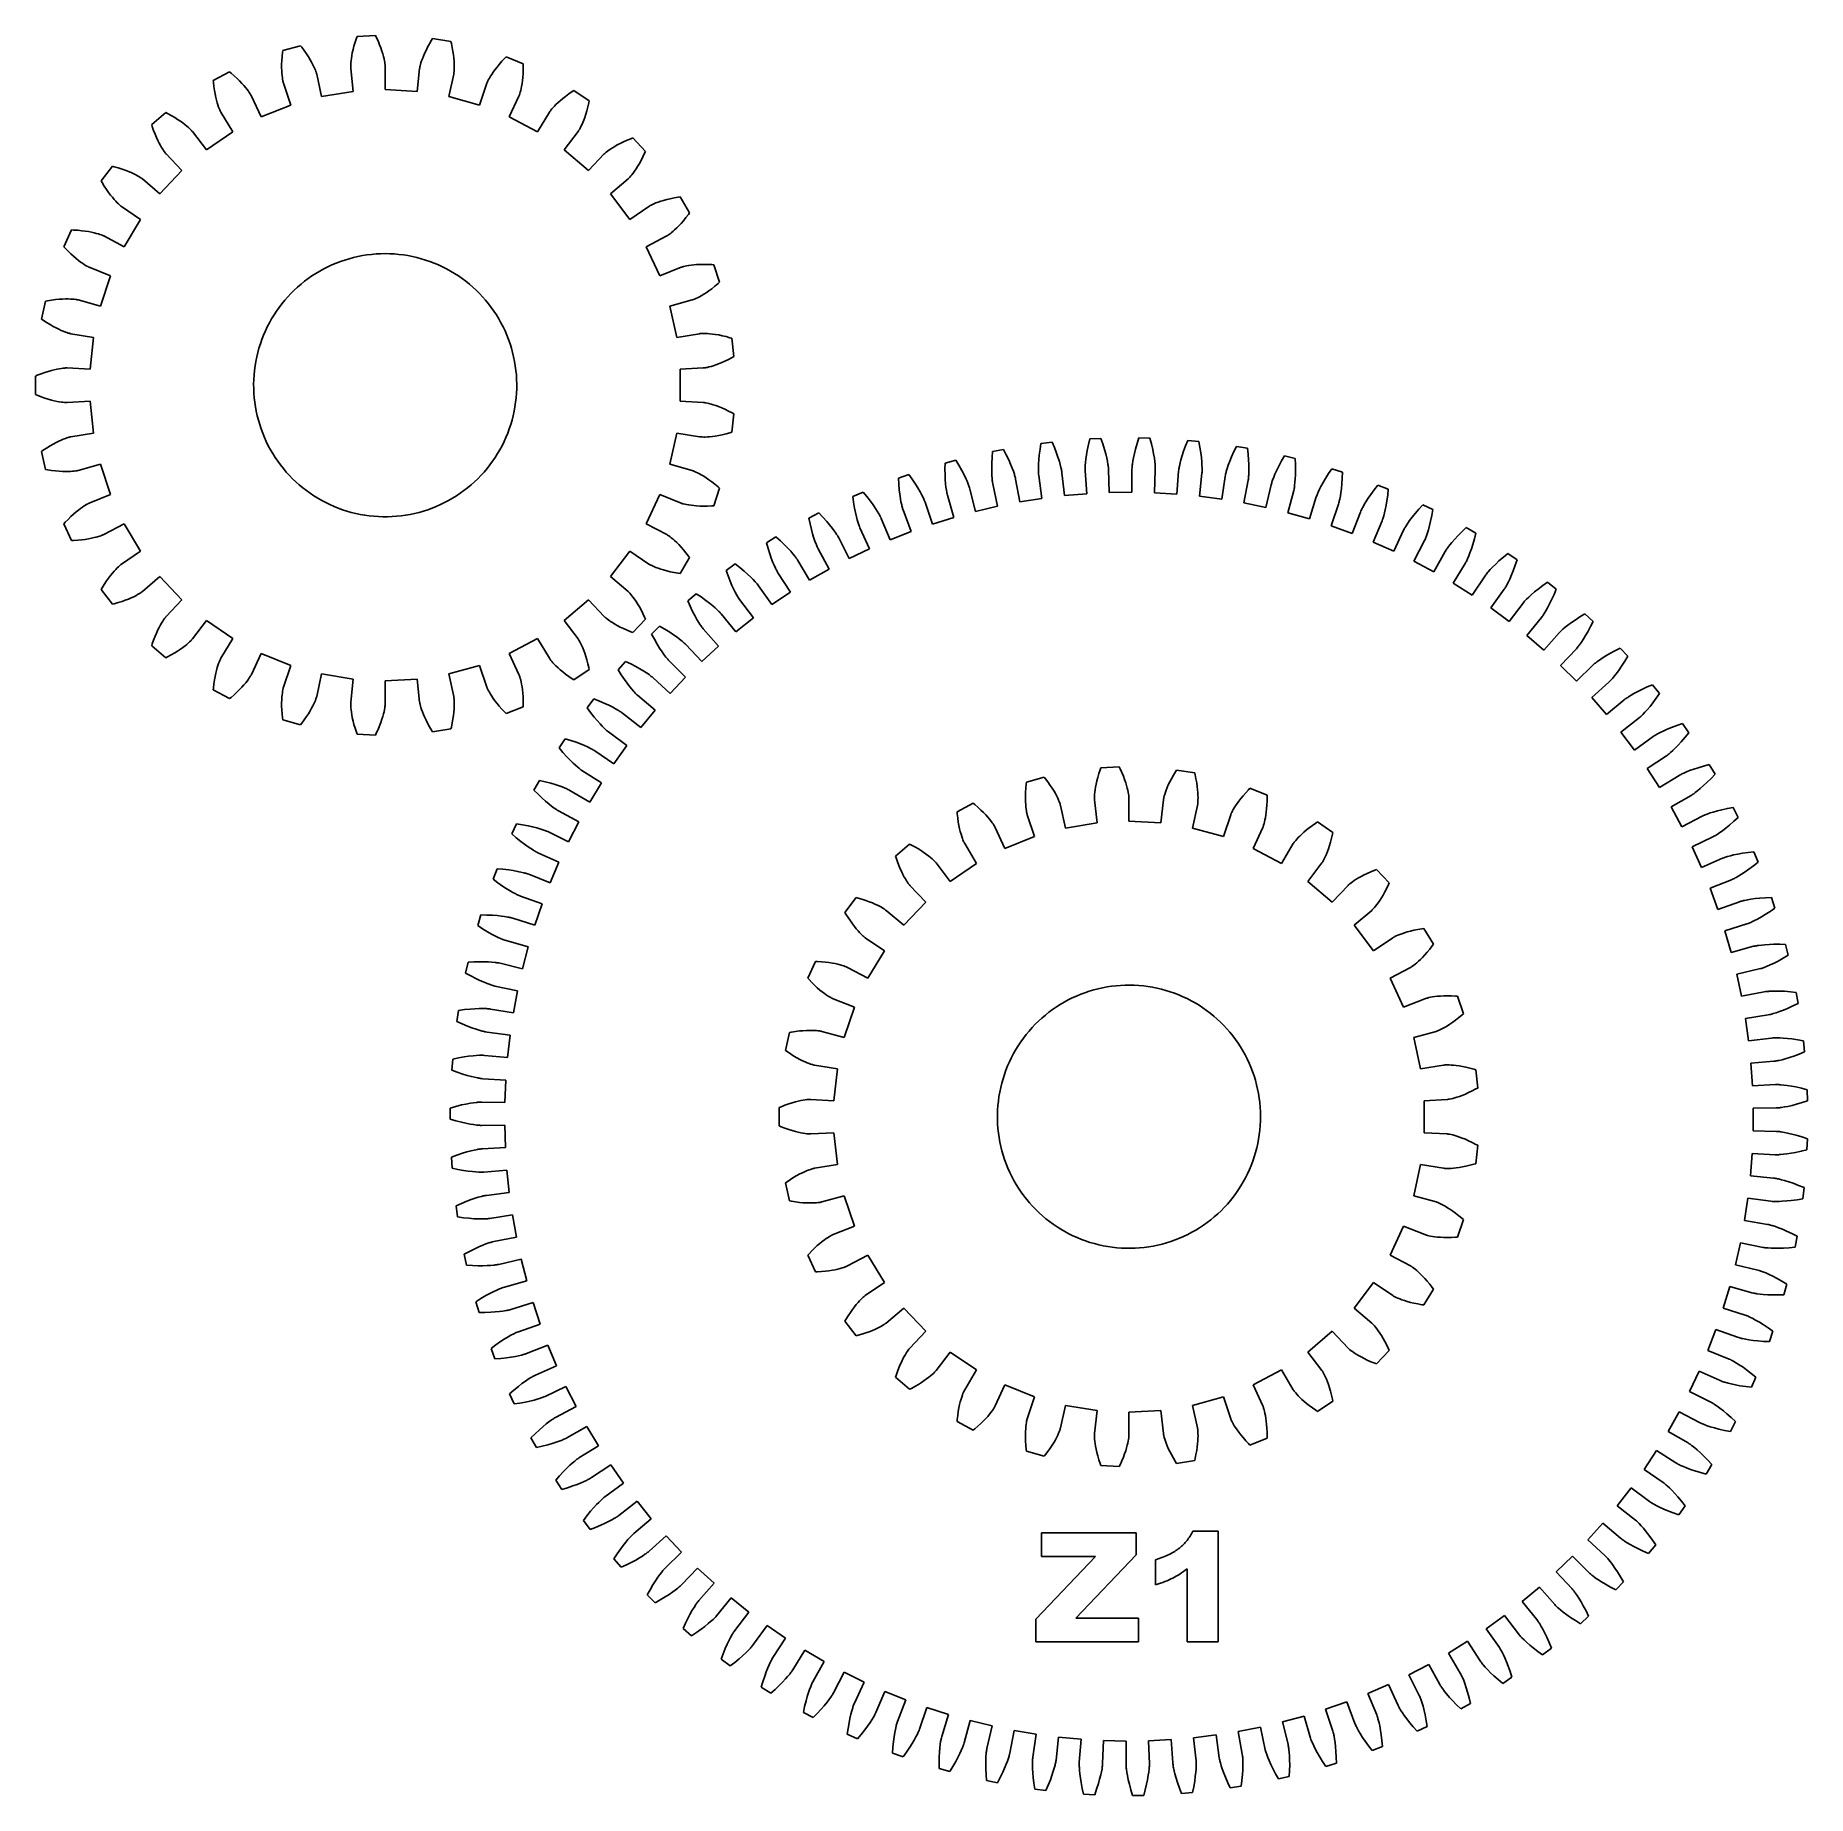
# Model space of a CAD drawing. Header units: millimetres. Extents: x 3737.6 to 3818.4, y 1219.1 to 1299.3.
import ezdxf

# ---------------------------------------------------------------- set-up
doc = ezdxf.new("R2010")
doc.units = ezdxf.units.MM
doc.header["$MEASUREMENT"] = 0
for name, color, linetype, true_color in [('Laser$LaserCut1', 1, 'Continuous', 0xff0000), ('Laser$LaserCut2', 3, 'Continuous', 0x00ff00), ('Laser$LaserEngrave', 4, 'Continuous', 0x00ffff)]:
    doc.layers.add(name, color=color, linetype=linetype, true_color=true_color)

msp = doc.modelspace()

# ---------------------------------------------------------------- linework, layer by layer
at = {"layer": 'Laser$LaserCut1'}
for points in [[(3749.692, 1298.86), (3748.88, 1298.635)], [(3750.43, 1297.57), (3750.423, 1297.597), (3750.417, 1297.618), (3750.41, 1297.639), (3750.403, 1297.659), (3750.396, 1297.679), (3750.371, 1297.746), (3750.343, 1297.813), (3750.302, 1297.904), (3750.258, 1297.994), (3750.198, 1298.109), (3750.134, 1298.221), (3750.052, 1298.356), (3749.966, 1298.488), (3749.859, 1298.64), (3749.747, 1298.79), (3749.692, 1298.86)], [(3752.27, 1299.283), (3752.24, 1299.198), (3752.182, 1299.021), (3752.129, 1298.842), (3752.09, 1298.69), (3752.055, 1298.536), (3752.03, 1298.409), (3752.01, 1298.282), (3751.997, 1298.182), (3751.987, 1298.082), (3751.982, 1298.011), (3751.98, 1297.939), (3751.98, 1297.896), (3751.98, 1297.874), (3751.981, 1297.853), (3751.983, 1297.824)], [(3753.111, 1299.328), (3752.27, 1299.283)], [(3753.554, 1297.909), (3753.553, 1297.938), (3753.551, 1297.96), (3753.549, 1297.981), (3753.547, 1298.002), (3753.544, 1298.024), (3753.534, 1298.095), (3753.522, 1298.165), (3753.501, 1298.264), (3753.477, 1298.361), (3753.443, 1298.486), (3753.405, 1298.609), (3753.354, 1298.758), (3753.298, 1298.906), (3753.227, 1299.078), (3753.15, 1299.248), (3753.111, 1299.328)], [(3755.719, 1299.187), (3755.672, 1299.111), (3755.577, 1298.95), (3755.487, 1298.787), (3755.416, 1298.646), (3755.349, 1298.504), (3755.297, 1298.385), (3755.25, 1298.265), (3755.216, 1298.171), (3755.185, 1298.075), (3755.165, 1298.006), (3755.147, 1297.937), (3755.137, 1297.895), (3755.133, 1297.874), (3755.129, 1297.853), (3755.125, 1297.824)], [(3756.55, 1299.051), (3755.719, 1299.187)], [(3756.678, 1297.57), (3756.683, 1297.598), (3756.686, 1297.619), (3756.689, 1297.641), (3756.691, 1297.662), (3756.693, 1297.683), (3756.698, 1297.755), (3756.701, 1297.827), (3756.702, 1297.927), (3756.7, 1298.027), (3756.694, 1298.156), (3756.683, 1298.285), (3756.665, 1298.442), (3756.642, 1298.598), (3756.609, 1298.781), (3756.571, 1298.964), (3756.55, 1299.051)], [(3748.88, 1298.635), (3748.87, 1298.546), (3748.851, 1298.361), (3748.838, 1298.175), (3748.832, 1298.017), (3748.831, 1297.859), (3748.835, 1297.73), (3748.842, 1297.601), (3748.851, 1297.501), (3748.863, 1297.402), (3748.874, 1297.331), (3748.886, 1297.26), (3748.895, 1297.218), (3748.9, 1297.197), (3748.906, 1297.176), (3748.914, 1297.149)], [(3759.067, 1298.352), (3759.004, 1298.288), (3758.877, 1298.152), (3758.754, 1298.011), (3758.654, 1297.889), (3758.558, 1297.764), (3758.483, 1297.659), (3758.411, 1297.552), (3758.357, 1297.468), (3758.306, 1297.381), (3758.272, 1297.318), (3758.239, 1297.254), (3758.221, 1297.215), (3758.212, 1297.195), (3758.204, 1297.176), (3758.194, 1297.149)], [(3759.85, 1298.04), (3759.067, 1298.352)], [(3759.656, 1296.566), (3759.667, 1296.593), (3759.674, 1296.613), (3759.681, 1296.633), (3759.688, 1296.654), (3759.695, 1296.674), (3759.715, 1296.743), (3759.734, 1296.812), (3759.756, 1296.91), (3759.776, 1297.008), (3759.797, 1297.136), (3759.814, 1297.264), (3759.831, 1297.421), (3759.842, 1297.578), (3759.849, 1297.764), (3759.851, 1297.951), (3759.85, 1298.04)], [(3746.454, 1297.668), (3745.71, 1297.274)], [(3745.71, 1297.274), (3745.718, 1297.184), (3745.74, 1296.999), (3745.768, 1296.815), (3745.796, 1296.66), (3745.829, 1296.505), (3745.86, 1296.38), (3745.894, 1296.256), (3745.925, 1296.16), (3745.958, 1296.065), (3745.983, 1295.998), (3746.011, 1295.932), (3746.029, 1295.893), (3746.038, 1295.874), (3746.048, 1295.854), (3746.062, 1295.829)], [(3747.452, 1296.566), (3747.439, 1296.592), (3747.429, 1296.611), (3747.418, 1296.629), (3747.407, 1296.648), (3747.395, 1296.666), (3747.356, 1296.726), (3747.315, 1296.785), (3747.255, 1296.866), (3747.193, 1296.944), (3747.11, 1297.043), (3747.023, 1297.139), (3746.914, 1297.253), (3746.802, 1297.363), (3746.664, 1297.489), (3746.523, 1297.611), (3746.454, 1297.668)], [(3750.656, 1296.542), (3750.43, 1297.57)], [(3751.983, 1297.824), (3752.097, 1296.778)], [(3753.554, 1296.857), (3753.554, 1297.909)], [(3755.125, 1297.824), (3755.011, 1296.778)], [(3756.451, 1296.542), (3756.678, 1297.57)], [(3747.894, 1295.611), (3747.452, 1296.566)], [(3748.914, 1297.149), (3749.25, 1296.151)], [(3752.097, 1296.778), (3750.656, 1296.542)], [(3755.011, 1296.778), (3753.554, 1296.857)], [(3757.858, 1296.151), (3756.451, 1296.542)], [(3758.194, 1297.149), (3757.858, 1296.151)], [(3759.214, 1295.611), (3759.656, 1296.566)], [(3762.157, 1296.817), (3762.082, 1296.768), (3761.929, 1296.662), (3761.779, 1296.551), (3761.655, 1296.453), (3761.534, 1296.352), (3761.438, 1296.266), (3761.344, 1296.177), (3761.274, 1296.106), (3761.205, 1296.032), (3761.158, 1295.978), (3761.113, 1295.922), (3761.087, 1295.888), (3761.074, 1295.871), (3761.062, 1295.853), (3761.046, 1295.829)], [(3762.854, 1296.344), (3762.157, 1296.817)], [(3743.548, 1295.808), (3742.906, 1295.262)], [(3744.76, 1294.946), (3744.741, 1294.968), (3744.727, 1294.985), (3744.713, 1295), (3744.698, 1295.016), (3744.683, 1295.031), (3744.632, 1295.082), (3744.579, 1295.13), (3744.503, 1295.196), (3744.425, 1295.26), (3744.323, 1295.338), (3744.218, 1295.413), (3744.087, 1295.501), (3743.953, 1295.585), (3743.792, 1295.678), (3743.628, 1295.767), (3743.548, 1295.808)], [(3746.062, 1295.829), (3746.605, 1294.927)], [(3749.25, 1296.151), (3747.894, 1295.611)], [(3760.503, 1294.927), (3759.214, 1295.611)], [(3761.046, 1295.829), (3760.503, 1294.927)], [(3762.348, 1294.946), (3762.365, 1294.97), (3762.376, 1294.988), (3762.388, 1295.006), (3762.399, 1295.024), (3762.41, 1295.043), (3762.444, 1295.106), (3762.477, 1295.17), (3762.52, 1295.26), (3762.561, 1295.352), (3762.609, 1295.472), (3762.653, 1295.593), (3762.703, 1295.743), (3762.747, 1295.894), (3762.795, 1296.075), (3762.836, 1296.256), (3762.854, 1296.344)], [(3742.906, 1295.262), (3742.933, 1295.177), (3742.994, 1295.001), (3743.061, 1294.827), (3743.122, 1294.681), (3743.187, 1294.538), (3743.244, 1294.422), (3743.305, 1294.308), (3743.355, 1294.221), (3743.408, 1294.136), (3743.447, 1294.076), (3743.489, 1294.017), (3743.514, 1293.983), (3743.528, 1293.966), (3743.541, 1293.949), (3743.56, 1293.928)], [(3745.397, 1294.108), (3744.76, 1294.946)], [(3746.605, 1294.927), (3745.397, 1294.108)], [(3761.711, 1294.108), (3762.348, 1294.946)], [(3762.823, 1293.163), (3761.711, 1294.108)], [(3764.845, 1294.653), (3764.761, 1294.621), (3764.589, 1294.551), (3764.418, 1294.475), (3764.276, 1294.406), (3764.136, 1294.333), (3764.024, 1294.27), (3763.914, 1294.203), (3763.829, 1294.148), (3763.747, 1294.091), (3763.689, 1294.048), (3763.633, 1294.004), (3763.6, 1293.976), (3763.584, 1293.962), (3763.568, 1293.948), (3763.547, 1293.928)], [(3764.629, 1292.785), (3764.651, 1292.805), (3764.666, 1292.82), (3764.681, 1292.835), (3764.696, 1292.851), (3764.71, 1292.867), (3764.758, 1292.92), (3764.804, 1292.976), (3764.865, 1293.055), (3764.924, 1293.136), (3764.997, 1293.243), (3765.066, 1293.352), (3765.147, 1293.487), (3765.223, 1293.625), (3765.308, 1293.791), (3765.388, 1293.96), (3765.424, 1294.041)], [(3765.424, 1294.041), (3764.845, 1294.653)], [(3741.11, 1293.366), (3740.6, 1292.696)], [(3742.478, 1292.785), (3742.456, 1292.803), (3742.438, 1292.816), (3742.421, 1292.828), (3742.403, 1292.84), (3742.385, 1292.852), (3742.324, 1292.89), (3742.262, 1292.926), (3742.174, 1292.974), (3742.084, 1293.02), (3741.967, 1293.074), (3741.849, 1293.125), (3741.702, 1293.182), (3741.553, 1293.235), (3741.376, 1293.292), (3741.197, 1293.344), (3741.11, 1293.366)], [(3743.56, 1293.928), (3744.284, 1293.163)], [(3763.547, 1293.928), (3762.823, 1293.163)], [(3740.6, 1292.696), (3740.645, 1292.618), (3740.743, 1292.459), (3740.845, 1292.304), (3740.936, 1292.174), (3741.03, 1292.048), (3741.111, 1291.948), (3741.195, 1291.849), (3741.263, 1291.775), (3741.332, 1291.703), (3741.384, 1291.653), (3741.437, 1291.605), (3741.469, 1291.577), (3741.486, 1291.563), (3741.503, 1291.55), (3741.526, 1291.533)], [(3743.281, 1292.104), (3742.478, 1292.785)], [(3744.284, 1293.163), (3743.281, 1292.104)], [(3763.827, 1292.104), (3764.629, 1292.785)], [(3764.71, 1290.942), (3763.827, 1292.104)], [(3767.005, 1291.962), (3766.916, 1291.949), (3766.733, 1291.917), (3766.55, 1291.88), (3766.396, 1291.843), (3766.244, 1291.802), (3766.121, 1291.764), (3765.998, 1291.723), (3765.904, 1291.688), (3765.812, 1291.65), (3765.746, 1291.62), (3765.682, 1291.589), (3765.644, 1291.569), (3765.625, 1291.559), (3765.606, 1291.548), (3765.582, 1291.533)], [(3767.439, 1291.24), (3767.005, 1291.962)], [(3741.526, 1291.533), (3742.397, 1290.942)], [(3742.397, 1290.942), (3741.645, 1289.691)], [(3765.582, 1291.533), (3764.71, 1290.942)], [(3766.393, 1290.184), (3766.418, 1290.199), (3766.436, 1290.21), (3766.454, 1290.222), (3766.472, 1290.234), (3766.489, 1290.246), (3766.547, 1290.289), (3766.604, 1290.333), (3766.681, 1290.397), (3766.756, 1290.464), (3766.85, 1290.552), (3766.941, 1290.643), (3767.049, 1290.759), (3767.153, 1290.877), (3767.272, 1291.021), (3767.386, 1291.168), (3767.439, 1291.24)], [(3739.254, 1290.458), (3738.9, 1289.693)], [(3740.715, 1290.184), (3740.689, 1290.197), (3740.669, 1290.205), (3740.649, 1290.214), (3740.629, 1290.222), (3740.609, 1290.229), (3740.542, 1290.254), (3740.474, 1290.276), (3740.377, 1290.304), (3740.28, 1290.329), (3740.154, 1290.357), (3740.027, 1290.381), (3739.871, 1290.405), (3739.715, 1290.425), (3739.529, 1290.443), (3739.343, 1290.454), (3739.254, 1290.458)], [(3741.645, 1289.691), (3740.715, 1290.184)], [(3765.463, 1289.691), (3766.393, 1290.184)], [(3738.9, 1289.693), (3738.96, 1289.627), (3739.09, 1289.493), (3739.223, 1289.363), (3739.34, 1289.256), (3739.459, 1289.153), (3739.56, 1289.072), (3739.663, 1288.995), (3739.745, 1288.937), (3739.828, 1288.881), (3739.889, 1288.843), (3739.951, 1288.808), (3739.989, 1288.787), (3740.009, 1288.777), (3740.028, 1288.768), (3740.054, 1288.756)], [(3766.076, 1288.367), (3765.463, 1289.691)], [(3740.054, 1288.756), (3741.032, 1288.367)], [(3741.032, 1288.367), (3740.566, 1286.984)], [(3767.054, 1288.756), (3766.076, 1288.367)], [(3768.536, 1288.87), (3768.446, 1288.876), (3768.26, 1288.885), (3768.074, 1288.887), (3767.916, 1288.885), (3767.758, 1288.877), (3767.63, 1288.867), (3767.502, 1288.853), (3767.402, 1288.838), (3767.303, 1288.821), (3767.233, 1288.806), (3767.163, 1288.79), (3767.122, 1288.779), (3767.101, 1288.772), (3767.081, 1288.766), (3767.054, 1288.756)], [(3768.805, 1288.072), (3768.536, 1288.87)], [(3767.556, 1287.265), (3767.583, 1287.274), (3767.604, 1287.281), (3767.624, 1287.289), (3767.644, 1287.297), (3767.664, 1287.305), (3767.729, 1287.334), (3767.794, 1287.365), (3767.883, 1287.411), (3767.971, 1287.46), (3768.082, 1287.526), (3768.19, 1287.596), (3768.32, 1287.685), (3768.448, 1287.778), (3768.594, 1287.893), (3768.737, 1288.013), (3768.805, 1288.072)], [(3738.066, 1287.218), (3737.885, 1286.395)], [(3739.552, 1287.265), (3739.524, 1287.272), (3739.503, 1287.276), (3739.482, 1287.28), (3739.46, 1287.283), (3739.439, 1287.287), (3739.368, 1287.296), (3739.297, 1287.303), (3739.196, 1287.309), (3739.096, 1287.313), (3738.967, 1287.313), (3738.838, 1287.309), (3738.68, 1287.3), (3738.523, 1287.285), (3738.338, 1287.262), (3738.154, 1287.234), (3738.066, 1287.218)], [(3740.566, 1286.984), (3739.552, 1287.265)], [(3766.542, 1286.984), (3767.556, 1287.265)], [(3766.855, 1285.558), (3766.542, 1286.984)], [(3737.885, 1286.395), (3737.958, 1286.344), (3738.113, 1286.241), (3738.272, 1286.142), (3738.408, 1286.063), (3738.547, 1285.989), (3738.663, 1285.931), (3738.78, 1285.877), (3738.873, 1285.838), (3738.966, 1285.802), (3739.034, 1285.778), (3739.102, 1285.757), (3739.144, 1285.745), (3739.164, 1285.739), (3739.185, 1285.734), (3739.213, 1285.729)], [(3739.213, 1285.729), (3740.252, 1285.558)], [(3740.252, 1285.558), (3740.094, 1284.107)], [(3767.894, 1285.729), (3766.855, 1285.558)], [(3769.366, 1285.521), (3769.28, 1285.546), (3769.1, 1285.595), (3768.919, 1285.637), (3768.764, 1285.669), (3768.609, 1285.695), (3768.481, 1285.713), (3768.352, 1285.726), (3768.252, 1285.734), (3768.152, 1285.738), (3768.08, 1285.739), (3768.009, 1285.738), (3767.966, 1285.736), (3767.944, 1285.734), (3767.923, 1285.732), (3767.894, 1285.729)], [(3769.457, 1284.683), (3769.366, 1285.521)], [(3768.064, 1284.164), (3768.093, 1284.167), (3768.114, 1284.17), (3768.136, 1284.173), (3768.157, 1284.176), (3768.178, 1284.18), (3768.248, 1284.194), (3768.318, 1284.21), (3768.415, 1284.236), (3768.511, 1284.265), (3768.634, 1284.306), (3768.755, 1284.351), (3768.901, 1284.41), (3769.045, 1284.474), (3769.213, 1284.554), (3769.379, 1284.64), (3769.457, 1284.683)], [(3739.043, 1284.164), (3739.015, 1284.165), (3738.993, 1284.164), (3738.972, 1284.164), (3738.95, 1284.162), (3738.929, 1284.161), (3738.857, 1284.154), (3738.786, 1284.146), (3738.687, 1284.131), (3738.588, 1284.112), (3738.462, 1284.085), (3738.337, 1284.054), (3738.185, 1284.011), (3738.035, 1283.963), (3737.859, 1283.901), (3737.685, 1283.833), (3737.602, 1283.799)], [(3737.602, 1283.799), (3737.602, 1282.956)], [(3740.094, 1284.107), (3739.043, 1284.164)], [(3767.013, 1284.107), (3768.064, 1284.164)], [(3767.013, 1282.648), (3767.013, 1284.107)], [(3737.602, 1282.956), (3737.685, 1282.922), (3737.859, 1282.854), (3738.035, 1282.792), (3738.185, 1282.745), (3738.337, 1282.701), (3738.462, 1282.67), (3738.588, 1282.643), (3738.687, 1282.624), (3738.786, 1282.609), (3738.857, 1282.601), (3738.929, 1282.594), (3738.972, 1282.592), (3738.993, 1282.591), (3739.015, 1282.591), (3739.043, 1282.591)], [(3739.043, 1282.591), (3740.094, 1282.648)], [(3740.094, 1282.648), (3740.252, 1281.197)], [(3768.064, 1282.591), (3767.013, 1282.648)], [(3769.457, 1282.072), (3769.379, 1282.115), (3769.213, 1282.201), (3769.045, 1282.281), (3768.901, 1282.345), (3768.755, 1282.404), (3768.634, 1282.449), (3768.511, 1282.49), (3768.415, 1282.519), (3768.318, 1282.545), (3768.248, 1282.561), (3768.178, 1282.575), (3768.136, 1282.582), (3768.114, 1282.585), (3768.093, 1282.588), (3768.064, 1282.591)], [(3769.366, 1281.234), (3769.457, 1282.072)], [(3740.252, 1281.197), (3739.213, 1281.027)], [(3766.542, 1279.772), (3766.855, 1281.197)], [(3766.855, 1281.197), (3767.894, 1281.027)], [(3767.894, 1281.027), (3767.923, 1281.023), (3767.944, 1281.021), (3767.966, 1281.02), (3767.987, 1281.018), (3768.009, 1281.018), (3768.08, 1281.016), (3768.152, 1281.017), (3768.252, 1281.021), (3768.352, 1281.029), (3768.481, 1281.043), (3768.609, 1281.06), (3768.764, 1281.087), (3768.919, 1281.118), (3769.1, 1281.161), (3769.28, 1281.209), (3769.366, 1281.234)], [(3739.213, 1281.027), (3739.185, 1281.021), (3739.164, 1281.016), (3739.144, 1281.01), (3739.123, 1281.005), (3739.102, 1280.999), (3739.034, 1280.977), (3738.966, 1280.953), (3738.873, 1280.917), (3738.78, 1280.878), (3738.663, 1280.824), (3738.547, 1280.767), (3738.408, 1280.692), (3738.272, 1280.613), (3738.113, 1280.515), (3737.958, 1280.411), (3737.885, 1280.36)], [(3737.885, 1280.36), (3738.066, 1279.537)], [(3781.26, 1280.349), (3781.236, 1280.083), (3781.221, 1279.817), (3781.216, 1279.613), (3781.217, 1279.409), (3781.223, 1279.264), (3781.233, 1279.118), (3781.237, 1279.075), (3781.241, 1279.031), (3781.246, 1278.988), (3781.253, 1278.945), (3781.262, 1278.887)], [(3781.758, 1280.447), (3781.26, 1280.349)], [(3782.309, 1279.093), (3782.296, 1279.15), (3782.285, 1279.192), (3782.274, 1279.234), (3782.262, 1279.276), (3782.249, 1279.318), (3782.203, 1279.456), (3782.153, 1279.593), (3782.077, 1279.783), (3781.995, 1279.969), (3781.88, 1280.21), (3781.758, 1280.447)], [(3783.464, 1280.719), (3783.422, 1280.455), (3783.387, 1280.191), (3783.367, 1279.988), (3783.354, 1279.784), (3783.349, 1279.639), (3783.348, 1279.493), (3783.349, 1279.449), (3783.351, 1279.406), (3783.353, 1279.362), (3783.356, 1279.319), (3783.361, 1279.261)], [(3783.968, 1280.78), (3783.464, 1280.719)], [(3784.42, 1279.39), (3784.411, 1279.448), (3784.404, 1279.491), (3784.395, 1279.534), (3784.386, 1279.576), (3784.376, 1279.619), (3784.341, 1279.76), (3784.301, 1279.9), (3784.238, 1280.095), (3784.17, 1280.287), (3784.073, 1280.535), (3783.968, 1280.78)], [(3785.689, 1280.928), (3785.628, 1280.669), (3785.575, 1280.408), (3785.54, 1280.207), (3785.512, 1280.004), (3785.497, 1279.86), (3785.486, 1279.714), (3785.482, 1279.627), (3785.481, 1279.583), (3785.48, 1279.54), (3785.482, 1279.481)], [(3786.197, 1280.953), (3785.689, 1280.928)], [(3786.547, 1279.534), (3786.542, 1279.592), (3786.538, 1279.636), (3786.533, 1279.679), (3786.527, 1279.722), (3786.52, 1279.766), (3786.494, 1279.909), (3786.465, 1280.052), (3786.417, 1280.25), (3786.363, 1280.447), (3786.284, 1280.701), (3786.197, 1280.953)], [(3787.924, 1280.977), (3787.844, 1280.722), (3787.772, 1280.466), (3787.723, 1280.268), (3787.681, 1280.068), (3787.655, 1279.925), (3787.633, 1279.781), (3787.628, 1279.737), (3787.623, 1279.694), (3787.619, 1279.65), (3787.616, 1279.607), (3787.613, 1279.549)], [(3788.432, 1280.965), (3787.924, 1280.977)], [(3788.679, 1279.524), (3788.679, 1279.583), (3788.677, 1279.626), (3788.675, 1279.67), (3788.672, 1279.714), (3788.669, 1279.757), (3788.654, 1279.902), (3788.634, 1280.047), (3788.601, 1280.248), (3788.561, 1280.448), (3788.501, 1280.707), (3788.432, 1280.965)], [(3790.157, 1280.864), (3790.058, 1280.616), (3789.968, 1280.365), (3789.905, 1280.171), (3789.848, 1279.975), (3789.812, 1279.834), (3789.78, 1279.692), (3789.771, 1279.649), (3789.764, 1279.606), (3789.756, 1279.563), (3789.75, 1279.52), (3789.743, 1279.462)], [(3790.662, 1280.816), (3790.157, 1280.864)], [(3790.804, 1279.361), (3790.808, 1279.419), (3790.81, 1279.463), (3790.811, 1279.506), (3790.812, 1279.55), (3790.811, 1279.594), (3790.807, 1279.739), (3790.798, 1279.885), (3790.779, 1280.088), (3790.753, 1280.29), (3790.712, 1280.554), (3790.662, 1280.816)], [(3792.375, 1280.59), (3792.259, 1280.35), (3792.151, 1280.106), (3792.074, 1279.917), (3792.003, 1279.726), (3791.957, 1279.588), (3791.915, 1279.448), (3791.903, 1279.406), (3791.892, 1279.364), (3791.882, 1279.321), (3791.872, 1279.279), (3791.861, 1279.222)], [(3792.876, 1280.506), (3792.375, 1280.59)], [(3792.913, 1279.044), (3792.921, 1279.102), (3792.926, 1279.145), (3792.93, 1279.189), (3792.934, 1279.233), (3792.936, 1279.276), (3792.942, 1279.422), (3792.944, 1279.567), (3792.94, 1279.771), (3792.929, 1279.975), (3792.907, 1280.241), (3792.876, 1280.506)], [(3738.066, 1279.537), (3738.154, 1279.521), (3738.338, 1279.493), (3738.523, 1279.47), (3738.68, 1279.456), (3738.838, 1279.446), (3738.967, 1279.442), (3739.096, 1279.443), (3739.196, 1279.446), (3739.297, 1279.453), (3739.368, 1279.46), (3739.439, 1279.469), (3739.482, 1279.475), (3739.503, 1279.479), (3739.524, 1279.483), (3739.552, 1279.49)], [(3739.552, 1279.49), (3740.566, 1279.772)], [(3740.566, 1279.772), (3741.032, 1278.388)], [(3767.556, 1279.49), (3766.542, 1279.772)], [(3768.805, 1278.684), (3768.737, 1278.742), (3768.594, 1278.862), (3768.448, 1278.977), (3768.32, 1279.07), (3768.19, 1279.159), (3768.082, 1279.229), (3767.971, 1279.295), (3767.883, 1279.344), (3767.794, 1279.39), (3767.729, 1279.421), (3767.664, 1279.45), (3767.624, 1279.466), (3767.604, 1279.474), (3767.583, 1279.481), (3767.556, 1279.49)], [(3779.088, 1279.821), (3779.083, 1279.555), (3779.087, 1279.288), (3779.097, 1279.084), (3779.113, 1278.881), (3779.129, 1278.736), (3779.149, 1278.592), (3779.164, 1278.506), (3779.173, 1278.463), (3779.182, 1278.42), (3779.196, 1278.364)], [(3779.578, 1279.955), (3779.088, 1279.821)], [(3780.224, 1278.644), (3780.208, 1278.7), (3780.194, 1278.741), (3780.18, 1278.783), (3780.164, 1278.824), (3780.149, 1278.864), (3780.093, 1278.999), (3780.033, 1279.132), (3779.944, 1279.315), (3779.848, 1279.496), (3779.717, 1279.727), (3779.578, 1279.955)], [(3785.482, 1279.481), (3785.553, 1278.431)], [(3786.58, 1278.482), (3786.547, 1279.534)], [(3787.613, 1279.549), (3787.608, 1278.496)], [(3788.636, 1278.473), (3788.679, 1279.524)], [(3789.743, 1279.462), (3789.662, 1278.412)], [(3794.568, 1280.157), (3794.435, 1279.926), (3794.31, 1279.691), (3794.219, 1279.508), (3794.135, 1279.322), (3794.079, 1279.188), (3794.027, 1279.051), (3794.012, 1279.01), (3793.998, 1278.969), (3793.985, 1278.927), (3793.972, 1278.885), (3793.957, 1278.829)], [(3795.062, 1280.037), (3794.568, 1280.157)], [(3794.993, 1278.577), (3795.005, 1278.633), (3795.013, 1278.676), (3795.02, 1278.719), (3795.027, 1278.763), (3795.033, 1278.806), (3795.049, 1278.951), (3795.061, 1279.096), (3795.072, 1279.3), (3795.076, 1279.504), (3795.073, 1279.77), (3795.062, 1280.037)], [(3796.724, 1279.567), (3796.575, 1279.346), (3796.433, 1279.12), (3796.329, 1278.944), (3796.232, 1278.765), (3796.166, 1278.635), (3796.104, 1278.503), (3796.087, 1278.463), (3796.07, 1278.423), (3796.053, 1278.382), (3796.038, 1278.342), (3796.018, 1278.287)], [(3797.208, 1279.411), (3796.724, 1279.567)], [(3768.536, 1277.885), (3768.805, 1278.684)], [(3777.439, 1279.307), (3776.959, 1279.138)], [(3776.959, 1279.138), (3776.974, 1278.872), (3776.998, 1278.606), (3777.022, 1278.404), (3777.053, 1278.202), (3777.079, 1278.059), (3777.11, 1277.917), (3777.12, 1277.874), (3777.131, 1277.832), (3777.142, 1277.789), (3777.154, 1277.748), (3777.172, 1277.692)], [(3778.178, 1278.046), (3778.157, 1278.101), (3778.141, 1278.141), (3778.123, 1278.181), (3778.105, 1278.221), (3778.086, 1278.26), (3778.021, 1278.391), (3777.952, 1278.519), (3777.85, 1278.695), (3777.742, 1278.868), (3777.594, 1279.09), (3777.439, 1279.307)], [(3780.483, 1277.624), (3780.224, 1278.644)], [(3781.262, 1278.887), (3781.484, 1277.858)], [(3782.493, 1278.056), (3782.309, 1279.093)], [(3783.361, 1279.261), (3783.508, 1278.218)], [(3784.529, 1278.343), (3784.42, 1279.39)], [(3790.686, 1278.315), (3790.804, 1279.361)], [(3791.861, 1279.222), (3791.705, 1278.181)], [(3792.719, 1278.01), (3792.913, 1279.044)], [(3793.957, 1278.829), (3793.726, 1277.802)], [(3797.033, 1277.96), (3797.05, 1278.016), (3797.061, 1278.058), (3797.071, 1278.1), (3797.081, 1278.143), (3797.09, 1278.186), (3797.117, 1278.329), (3797.139, 1278.473), (3797.165, 1278.675), (3797.183, 1278.878), (3797.2, 1279.145), (3797.208, 1279.411)], [(3798.832, 1278.823), (3798.667, 1278.613), (3798.509, 1278.398), (3798.393, 1278.23), (3798.283, 1278.059), (3798.208, 1277.934), (3798.137, 1277.806), (3798.116, 1277.768), (3798.096, 1277.729), (3798.077, 1277.69), (3798.059, 1277.65), (3798.036, 1277.597)], [(3799.303, 1278.632), (3798.832, 1278.823)], [(3740.054, 1277.999), (3740.028, 1277.987), (3740.009, 1277.978), (3739.989, 1277.968), (3739.97, 1277.958), (3739.951, 1277.948), (3739.889, 1277.912), (3739.828, 1277.874), (3739.745, 1277.819), (3739.663, 1277.761), (3739.56, 1277.683), (3739.459, 1277.602), (3739.34, 1277.499), (3739.223, 1277.392), (3739.09, 1277.262), (3738.96, 1277.128), (3738.9, 1277.062)], [(3741.032, 1278.388), (3740.054, 1277.999)], [(3765.463, 1277.064), (3766.076, 1278.388)], [(3766.076, 1278.388), (3767.054, 1277.999)], [(3767.054, 1277.999), (3767.081, 1277.989), (3767.101, 1277.983), (3767.122, 1277.977), (3767.143, 1277.971), (3767.163, 1277.965), (3767.233, 1277.949), (3767.303, 1277.934), (3767.402, 1277.917), (3767.502, 1277.903), (3767.63, 1277.888), (3767.758, 1277.878), (3767.916, 1277.87), (3768.074, 1277.868), (3768.26, 1277.87), (3768.446, 1277.879), (3768.536, 1277.885)], [(3775.352, 1278.506), (3774.886, 1278.303)], [(3774.886, 1278.303), (3774.92, 1278.039), (3774.962, 1277.776), (3775.001, 1277.575), (3775.046, 1277.377), (3775.083, 1277.236), (3775.124, 1277.096), (3775.137, 1277.054), (3775.151, 1277.013), (3775.166, 1276.971), (3775.181, 1276.93), (3775.203, 1276.876)], [(3776.18, 1277.302), (3776.156, 1277.355), (3776.136, 1277.394), (3776.116, 1277.433), (3776.095, 1277.471), (3776.073, 1277.509), (3775.999, 1277.634), (3775.921, 1277.757), (3775.806, 1277.926), (3775.686, 1278.091), (3775.522, 1278.301), (3775.352, 1278.506)], [(3778.51, 1277.047), (3778.178, 1278.046)], [(3779.196, 1278.364), (3779.491, 1277.353)], [(3781.484, 1277.858), (3780.483, 1277.624)], [(3783.508, 1278.218), (3782.493, 1278.056)], [(3785.553, 1278.431), (3784.529, 1278.343)], [(3787.608, 1278.496), (3786.58, 1278.482)], [(3789.662, 1278.412), (3788.636, 1278.473)], [(3791.705, 1278.181), (3790.686, 1278.315)], [(3793.726, 1277.802), (3792.719, 1278.01)], [(3794.725, 1277.558), (3794.993, 1278.577)], [(3796.018, 1278.287), (3795.714, 1277.279)], [(3796.693, 1276.964), (3797.033, 1277.96)], [(3799.024, 1277.197), (3799.045, 1277.252), (3799.059, 1277.293), (3799.072, 1277.335), (3799.085, 1277.377), (3799.097, 1277.419), (3799.134, 1277.56), (3799.167, 1277.702), (3799.207, 1277.902), (3799.24, 1278.103), (3799.276, 1278.367), (3799.303, 1278.632)], [(3800.88, 1277.928), (3800.701, 1277.731), (3800.528, 1277.528), (3800.4, 1277.369), (3800.278, 1277.206), (3800.194, 1277.087), (3800.114, 1276.965), (3800.091, 1276.928), (3800.068, 1276.891), (3800.046, 1276.853), (3800.025, 1276.815), (3799.998, 1276.763)], [(3801.336, 1277.705), (3800.88, 1277.928)], [(3738.9, 1277.062), (3739.254, 1276.297)], [(3740.715, 1276.571), (3741.645, 1277.064)], [(3741.645, 1277.064), (3742.397, 1275.813)], [(3766.393, 1276.571), (3765.463, 1277.064)], [(3773.328, 1277.557), (3772.878, 1277.321)], [(3772.878, 1277.321), (3772.931, 1277.06), (3772.992, 1276.8), (3773.046, 1276.603), (3773.105, 1276.408), (3773.152, 1276.27), (3773.203, 1276.134), (3773.219, 1276.093), (3773.236, 1276.053), (3773.253, 1276.013), (3773.271, 1275.973), (3773.297, 1275.921)], [(3774.241, 1276.416), (3774.213, 1276.467), (3774.191, 1276.504), (3774.168, 1276.541), (3774.144, 1276.578), (3774.12, 1276.615), (3774.036, 1276.734), (3773.95, 1276.851), (3773.823, 1277.011), (3773.691, 1277.167), (3773.513, 1277.365), (3773.328, 1277.557)], [(3776.583, 1276.329), (3776.18, 1277.302)], [(3777.172, 1277.692), (3777.54, 1276.706)], [(3779.491, 1277.353), (3778.51, 1277.047)], [(3795.714, 1277.279), (3794.725, 1277.558)], [(3798.036, 1277.597), (3797.659, 1276.614)], [(3798.613, 1276.229), (3799.024, 1277.197)], [(3800.955, 1276.293), (3800.979, 1276.346), (3800.997, 1276.387), (3801.013, 1276.427), (3801.029, 1276.468), (3801.044, 1276.509), (3801.091, 1276.647), (3801.134, 1276.786), (3801.188, 1276.983), (3801.236, 1277.181), (3801.29, 1277.442), (3801.336, 1277.705)], [(3739.254, 1276.297), (3739.343, 1276.301), (3739.529, 1276.313), (3739.715, 1276.33), (3739.871, 1276.35), (3740.027, 1276.374), (3740.154, 1276.399), (3740.28, 1276.427), (3740.377, 1276.452), (3740.474, 1276.479), (3740.542, 1276.502), (3740.609, 1276.526), (3740.649, 1276.541), (3740.669, 1276.55), (3740.689, 1276.558), (3740.715, 1276.571)], [(3767.439, 1275.515), (3767.386, 1275.587), (3767.272, 1275.734), (3767.153, 1275.878), (3767.049, 1275.997), (3766.941, 1276.112), (3766.85, 1276.203), (3766.756, 1276.292), (3766.681, 1276.358), (3766.604, 1276.422), (3766.547, 1276.466), (3766.489, 1276.509), (3766.454, 1276.533), (3766.436, 1276.545), (3766.418, 1276.556), (3766.393, 1276.571)], [(3771.378, 1276.464), (3770.946, 1276.196)], [(3772.371, 1275.392), (3772.339, 1275.441), (3772.315, 1275.476), (3772.289, 1275.512), (3772.263, 1275.547), (3772.236, 1275.581), (3772.144, 1275.695), (3772.049, 1275.805), (3771.911, 1275.955), (3771.768, 1276.101), (3771.576, 1276.286), (3771.378, 1276.464)], [(3774.713, 1275.475), (3774.241, 1276.416)], [(3775.203, 1276.876), (3775.64, 1275.919)], [(3777.54, 1276.706), (3776.583, 1276.329)], [(3797.659, 1276.614), (3796.693, 1276.964)], [(3799.551, 1275.81), (3798.613, 1276.229)], [(3799.998, 1276.763), (3799.551, 1275.81)], [(3800.475, 1275.357), (3800.955, 1276.293)], [(3802.859, 1276.888), (3802.666, 1276.705), (3802.478, 1276.515), (3802.34, 1276.365), (3802.206, 1276.211), (3802.114, 1276.098), (3802.025, 1275.983), (3801.999, 1275.948), (3801.974, 1275.912), (3801.949, 1275.876), (3801.925, 1275.839), (3801.895, 1275.79)], [(3802.816, 1275.252), (3802.844, 1275.303), (3802.864, 1275.342), (3802.883, 1275.382), (3802.902, 1275.421), (3802.919, 1275.461), (3802.976, 1275.595), (3803.029, 1275.731), (3803.098, 1275.923), (3803.16, 1276.117), (3803.233, 1276.374), (3803.298, 1276.632)], [(3803.298, 1276.632), (3802.859, 1276.888)], [(3742.397, 1275.813), (3741.526, 1275.223)], [(3763.827, 1274.651), (3764.71, 1275.813)], [(3764.71, 1275.813), (3765.582, 1275.223)], [(3767.005, 1274.793), (3767.439, 1275.515)], [(3770.946, 1276.196), (3771.018, 1275.94), (3771.098, 1275.685), (3771.165, 1275.493), (3771.239, 1275.302), (3771.295, 1275.168), (3771.356, 1275.036), (3771.375, 1274.996), (3771.394, 1274.957), (3771.415, 1274.918), (3771.436, 1274.88), (3771.465, 1274.83)], [(3773.297, 1275.921), (3773.803, 1274.997)], [(3775.64, 1275.919), (3774.713, 1275.475)], [(3801.895, 1275.79), (3801.381, 1274.871)], [(3804.757, 1275.709), (3804.551, 1275.539), (3804.351, 1275.363), (3804.202, 1275.224), (3804.057, 1275.08), (3803.957, 1274.974), (3803.86, 1274.866), (3803.832, 1274.832), (3803.804, 1274.799), (3803.777, 1274.764), (3803.75, 1274.73), (3803.716, 1274.682)], [(3804.596, 1274.08), (3804.628, 1274.129), (3804.651, 1274.166), (3804.673, 1274.204), (3804.694, 1274.242), (3804.715, 1274.28), (3804.781, 1274.41), (3804.844, 1274.542), (3804.926, 1274.728), (3805.002, 1274.918), (3805.093, 1275.168), (3805.176, 1275.421)], [(3805.176, 1275.421), (3804.757, 1275.709)], [(3741.526, 1275.223), (3741.503, 1275.205), (3741.486, 1275.192), (3741.469, 1275.179), (3741.453, 1275.165), (3741.437, 1275.15), (3741.384, 1275.102), (3741.332, 1275.052), (3741.263, 1274.98), (3741.195, 1274.906), (3741.111, 1274.808), (3741.03, 1274.707), (3740.936, 1274.581), (3740.845, 1274.452), (3740.743, 1274.296), (3740.645, 1274.137), (3740.6, 1274.06)], [(3742.478, 1273.97), (3743.281, 1274.651)], [(3743.281, 1274.651), (3744.284, 1273.592)], [(3764.629, 1273.97), (3763.827, 1274.651)], [(3765.582, 1275.223), (3765.606, 1275.207), (3765.625, 1275.197), (3765.644, 1275.186), (3765.663, 1275.176), (3765.682, 1275.166), (3765.746, 1275.135), (3765.812, 1275.106), (3765.904, 1275.067), (3765.998, 1275.032), (3766.121, 1274.991), (3766.244, 1274.953), (3766.396, 1274.912), (3766.55, 1274.875), (3766.733, 1274.838), (3766.916, 1274.806), (3767.005, 1274.793)], [(3769.512, 1275.233), (3769.101, 1274.935)], [(3769.101, 1274.935), (3769.191, 1274.684), (3769.289, 1274.436), (3769.37, 1274.249), (3769.457, 1274.065), (3769.523, 1273.935), (3769.593, 1273.807), (3769.637, 1273.732), (3769.66, 1273.695), (3769.684, 1273.658), (3769.717, 1273.61)], [(3770.58, 1274.236), (3770.545, 1274.282), (3770.517, 1274.316), (3770.489, 1274.349), (3770.461, 1274.382), (3770.431, 1274.415), (3770.332, 1274.521), (3770.229, 1274.624), (3770.08, 1274.764), (3769.928, 1274.899), (3769.722, 1275.07), (3769.512, 1275.233)], [(3771.465, 1274.83), (3772.036, 1273.945)], [(3772.91, 1274.487), (3772.371, 1275.392)], [(3773.803, 1274.997), (3772.91, 1274.487)], [(3801.381, 1274.871), (3800.475, 1275.357)], [(3802.269, 1274.353), (3802.816, 1275.252)], [(3803.716, 1274.682), (3803.137, 1273.803)], [(3740.6, 1274.06), (3741.11, 1273.389)], [(3741.11, 1273.389), (3741.197, 1273.412), (3741.376, 1273.463), (3741.553, 1273.52), (3741.702, 1273.573), (3741.849, 1273.63), (3741.967, 1273.681), (3742.084, 1273.736), (3742.174, 1273.781), (3742.262, 1273.829), (3742.324, 1273.865), (3742.385, 1273.903), (3742.421, 1273.927), (3742.438, 1273.94), (3742.456, 1273.952), (3742.478, 1273.97)], [(3765.424, 1272.714), (3765.388, 1272.795), (3765.308, 1272.964), (3765.223, 1273.13), (3765.147, 1273.268), (3765.066, 1273.404), (3764.997, 1273.513), (3764.924, 1273.619), (3764.865, 1273.7), (3764.804, 1273.78), (3764.758, 1273.835), (3764.71, 1273.889), (3764.681, 1273.92), (3764.666, 1273.935), (3764.651, 1273.95), (3764.629, 1273.97)], [(3767.74, 1273.871), (3767.351, 1273.544)], [(3768.877, 1272.953), (3768.839, 1272.997), (3768.809, 1273.029), (3768.778, 1273.06), (3768.747, 1273.091), (3768.716, 1273.121), (3768.609, 1273.22), (3768.499, 1273.316), (3768.34, 1273.444), (3768.178, 1273.568), (3767.961, 1273.723), (3767.74, 1273.871)], [(3771.183, 1273.372), (3770.58, 1274.236)], [(3772.036, 1273.945), (3771.183, 1273.372)], [(3803.137, 1273.803), (3802.269, 1274.353)], [(3803.986, 1273.222), (3804.596, 1274.08)], [(3806.566, 1274.395), (3806.348, 1274.241), (3806.135, 1274.08), (3805.977, 1273.952), (3805.822, 1273.819), (3805.715, 1273.72), (3805.61, 1273.619), (3805.58, 1273.587), (3805.549, 1273.556), (3805.52, 1273.524), (3805.491, 1273.491), (3805.453, 1273.446)], [(3806.287, 1272.782), (3806.323, 1272.828), (3806.348, 1272.864), (3806.373, 1272.9), (3806.397, 1272.937), (3806.42, 1272.973), (3806.496, 1273.098), (3806.568, 1273.225), (3806.663, 1273.405), (3806.752, 1273.588), (3806.862, 1273.832), (3806.963, 1274.078)], [(3806.963, 1274.078), (3806.566, 1274.395)], [(3744.284, 1273.592), (3743.56, 1272.828)], [(3761.711, 1272.647), (3762.823, 1273.592)], [(3762.823, 1273.592), (3763.547, 1272.828)], [(3767.351, 1273.544), (3767.459, 1273.301), (3767.575, 1273.06), (3767.669, 1272.879), (3767.769, 1272.702), (3767.844, 1272.577), (3767.923, 1272.455), (3767.948, 1272.418), (3767.973, 1272.383), (3767.999, 1272.347), (3768.025, 1272.312), (3768.061, 1272.267)], [(3769.717, 1273.61), (3770.35, 1272.769)], [(3804.813, 1272.611), (3803.986, 1273.222)], [(3805.453, 1273.446), (3804.813, 1272.611)], [(3743.56, 1272.828), (3743.541, 1272.806), (3743.528, 1272.789), (3743.514, 1272.772), (3743.501, 1272.755), (3743.489, 1272.738), (3743.447, 1272.679), (3743.408, 1272.62), (3743.355, 1272.534), (3743.305, 1272.447), (3743.244, 1272.333), (3743.187, 1272.217), (3743.122, 1272.074), (3743.061, 1271.928), (3742.994, 1271.754), (3742.933, 1271.578), (3742.906, 1271.493)], [(3744.76, 1271.809), (3745.397, 1272.647)], [(3745.397, 1272.647), (3746.605, 1271.828)], [(3762.348, 1271.809), (3761.711, 1272.647)], [(3763.547, 1272.828), (3763.568, 1272.808), (3763.584, 1272.793), (3763.6, 1272.779), (3763.616, 1272.765), (3763.633, 1272.751), (3763.689, 1272.707), (3763.747, 1272.664), (3763.829, 1272.607), (3763.914, 1272.552), (3764.024, 1272.485), (3764.136, 1272.422), (3764.276, 1272.349), (3764.418, 1272.28), (3764.589, 1272.204), (3764.761, 1272.134), (3764.845, 1272.102)], [(3764.845, 1272.102), (3765.424, 1272.714)], [(3766.07, 1272.385), (3765.706, 1272.031)], [(3767.271, 1271.551), (3767.229, 1271.592), (3767.197, 1271.622), (3767.165, 1271.651), (3767.131, 1271.679), (3767.098, 1271.707), (3766.984, 1271.798), (3766.867, 1271.885), (3766.7, 1272.003), (3766.53, 1272.114), (3766.302, 1272.253), (3766.07, 1272.385)], [(3768.061, 1272.267), (3768.754, 1271.474)], [(3769.54, 1272.136), (3768.877, 1272.953)], [(3770.35, 1272.769), (3769.54, 1272.136)], [(3805.617, 1271.971), (3806.287, 1272.782)], [(3808.274, 1272.954), (3808.046, 1272.816), (3807.823, 1272.671), (3807.655, 1272.555), (3807.491, 1272.433), (3807.377, 1272.343), (3807.266, 1272.249), (3807.233, 1272.22), (3807.2, 1272.19), (3807.169, 1272.161), (3807.137, 1272.13), (3807.097, 1272.088)], [(3807.881, 1271.365), (3807.919, 1271.409), (3807.947, 1271.443), (3807.974, 1271.477), (3808.001, 1271.512), (3808.027, 1271.547), (3808.111, 1271.665), (3808.192, 1271.787), (3808.3, 1271.96), (3808.403, 1272.136), (3808.529, 1272.371), (3808.648, 1272.609)], [(3808.648, 1272.609), (3808.274, 1272.954)], [(3742.906, 1271.493), (3743.548, 1270.947)], [(3743.548, 1270.947), (3743.628, 1270.988), (3743.792, 1271.077), (3743.953, 1271.171), (3744.087, 1271.254), (3744.218, 1271.342), (3744.323, 1271.417), (3744.425, 1271.496), (3744.503, 1271.559), (3744.579, 1271.625), (3744.632, 1271.673), (3744.683, 1271.724), (3744.713, 1271.755), (3744.727, 1271.771), (3744.741, 1271.787), (3744.76, 1271.809)], [(3746.605, 1271.828), (3746.062, 1270.926)], [(3759.214, 1271.144), (3760.503, 1271.828)], [(3760.503, 1271.828), (3761.046, 1270.926)], [(3762.854, 1270.411), (3762.836, 1270.499), (3762.795, 1270.681), (3762.747, 1270.861), (3762.703, 1271.012), (3762.653, 1271.162), (3762.609, 1271.283), (3762.561, 1271.403), (3762.52, 1271.495), (3762.477, 1271.586), (3762.444, 1271.649), (3762.41, 1271.712), (3762.388, 1271.749), (3762.376, 1271.767), (3762.365, 1271.785), (3762.348, 1271.809)], [(3765.706, 1272.031), (3765.832, 1271.795), (3765.964, 1271.564), (3766.071, 1271.391), (3766.184, 1271.22), (3766.268, 1271.101), (3766.356, 1270.985), (3766.383, 1270.951), (3766.41, 1270.917), (3766.439, 1270.883), (3766.467, 1270.85), (3766.507, 1270.808)], [(3767.991, 1270.784), (3767.271, 1271.551)], [(3768.754, 1271.474), (3767.991, 1270.784)], [(3806.397, 1271.301), (3805.617, 1271.971)], [(3807.097, 1272.088), (3806.397, 1271.301)], [(3807.153, 1270.604), (3807.881, 1271.365)], [(3809.875, 1271.393), (3809.637, 1271.272), (3809.404, 1271.144), (3809.228, 1271.04), (3809.056, 1270.93), (3808.936, 1270.848), (3808.818, 1270.763), (3808.783, 1270.737), (3808.749, 1270.71), (3808.715, 1270.682), (3808.681, 1270.654), (3808.638, 1270.615)], [(3810.223, 1271.023), (3809.875, 1271.393)], [(3746.062, 1270.926), (3746.048, 1270.901), (3746.038, 1270.882), (3746.029, 1270.862), (3746.02, 1270.843), (3746.011, 1270.823), (3745.983, 1270.757), (3745.958, 1270.69), (3745.925, 1270.595), (3745.894, 1270.499), (3745.86, 1270.375), (3745.829, 1270.25), (3745.796, 1270.096), (3745.768, 1269.94), (3745.74, 1269.756), (3745.718, 1269.571), (3745.71, 1269.482)], [(3747.452, 1270.189), (3747.894, 1271.144)], [(3747.894, 1271.144), (3749.25, 1270.604)], [(3749.25, 1270.604), (3748.914, 1269.606)], [(3756.451, 1270.214), (3757.858, 1270.604)], [(3757.858, 1270.604), (3758.194, 1269.606)], [(3759.656, 1270.189), (3759.214, 1271.144)], [(3761.046, 1270.926), (3761.062, 1270.902), (3761.074, 1270.884), (3761.087, 1270.867), (3761.1, 1270.85), (3761.113, 1270.833), (3761.158, 1270.777), (3761.205, 1270.723), (3761.274, 1270.65), (3761.344, 1270.578), (3761.438, 1270.489), (3761.534, 1270.403), (3761.655, 1270.302), (3761.779, 1270.204), (3761.929, 1270.093), (3762.082, 1269.988), (3762.157, 1269.938)], [(3764.513, 1270.782), (3764.175, 1270.402)], [(3765.77, 1270.037), (3765.726, 1270.075), (3765.692, 1270.102), (3765.657, 1270.129), (3765.622, 1270.155), (3765.586, 1270.18), (3765.466, 1270.263), (3765.343, 1270.341), (3765.168, 1270.446), (3764.99, 1270.545), (3764.753, 1270.667), (3764.513, 1270.782)], [(3766.507, 1270.808), (3767.255, 1270.067)], [(3807.883, 1269.881), (3807.153, 1270.604)], [(3808.638, 1270.615), (3807.883, 1269.881)], [(3809.367, 1269.838), (3809.409, 1269.878), (3809.439, 1269.91), (3809.469, 1269.942), (3809.498, 1269.975), (3809.526, 1270.008), (3809.619, 1270.12), (3809.709, 1270.235), (3809.829, 1270.4), (3809.944, 1270.569), (3810.087, 1270.794), (3810.223, 1271.023)], [(3746.454, 1269.087), (3746.523, 1269.144), (3746.664, 1269.266), (3746.802, 1269.392), (3746.914, 1269.503), (3747.023, 1269.616), (3747.11, 1269.712), (3747.193, 1269.811), (3747.255, 1269.89), (3747.315, 1269.97), (3747.356, 1270.029), (3747.395, 1270.089), (3747.418, 1270.126), (3747.429, 1270.145), (3747.439, 1270.163), (3747.452, 1270.189)], [(3750.43, 1269.185), (3750.656, 1270.214)], [(3750.656, 1270.214), (3752.097, 1269.977)], [(3752.097, 1269.977), (3751.983, 1268.931)], [(3753.554, 1269.898), (3755.011, 1269.977)], [(3753.554, 1268.846), (3753.554, 1269.898)], [(3755.011, 1269.977), (3755.125, 1268.931)], [(3756.678, 1269.185), (3756.451, 1270.214)], [(3759.85, 1268.715), (3759.851, 1268.805), (3759.849, 1268.991), (3759.842, 1269.177), (3759.831, 1269.335), (3759.814, 1269.492), (3759.797, 1269.619), (3759.776, 1269.747), (3759.756, 1269.845), (3759.734, 1269.943), (3759.715, 1270.012), (3759.695, 1270.081), (3759.681, 1270.122), (3759.674, 1270.142), (3759.667, 1270.162), (3759.656, 1270.189)], [(3762.157, 1269.938), (3762.854, 1270.411)], [(3764.175, 1270.402), (3764.317, 1270.177), (3764.466, 1269.956), (3764.585, 1269.79), (3764.71, 1269.629), (3764.802, 1269.516), (3764.898, 1269.406), (3764.928, 1269.374), (3764.958, 1269.342), (3764.988, 1269.311), (3765.019, 1269.28), (3765.062, 1269.24)], [(3766.544, 1269.324), (3765.77, 1270.037)], [(3767.255, 1270.067), (3766.544, 1269.324)], [(3808.587, 1269.131), (3809.367, 1269.838)], [(3745.71, 1269.482), (3746.454, 1269.087)], [(3748.914, 1269.606), (3748.906, 1269.579), (3748.9, 1269.558), (3748.895, 1269.537), (3748.891, 1269.516), (3748.886, 1269.495), (3748.874, 1269.425), (3748.863, 1269.354), (3748.851, 1269.254), (3748.842, 1269.154), (3748.835, 1269.025), (3748.831, 1268.896), (3748.832, 1268.738), (3748.838, 1268.581), (3748.851, 1268.395), (3748.87, 1268.209), (3748.88, 1268.12)], [(3749.692, 1267.895), (3749.747, 1267.965), (3749.859, 1268.115), (3749.966, 1268.268), (3750.052, 1268.4), (3750.134, 1268.534), (3750.198, 1268.647), (3750.258, 1268.761), (3750.302, 1268.851), (3750.343, 1268.943), (3750.371, 1269.009), (3750.396, 1269.076), (3750.41, 1269.117), (3750.417, 1269.137), (3750.423, 1269.158), (3750.43, 1269.185)], [(3756.55, 1267.704), (3756.571, 1267.792), (3756.609, 1267.974), (3756.642, 1268.158), (3756.665, 1268.314), (3756.683, 1268.47), (3756.694, 1268.599), (3756.7, 1268.728), (3756.702, 1268.828), (3756.701, 1268.929), (3756.698, 1269), (3756.693, 1269.072), (3756.689, 1269.115), (3756.686, 1269.136), (3756.683, 1269.157), (3756.678, 1269.185)], [(3758.194, 1269.606), (3758.204, 1269.58), (3758.212, 1269.56), (3758.221, 1269.54), (3758.23, 1269.521), (3758.239, 1269.501), (3758.272, 1269.437), (3758.306, 1269.374), (3758.357, 1269.288), (3758.411, 1269.203), (3758.483, 1269.096), (3758.558, 1268.991), (3758.654, 1268.866), (3758.754, 1268.744), (3758.877, 1268.604), (3759.004, 1268.467), (3759.067, 1268.403)], [(3763.075, 1269.071), (3762.765, 1268.668)], [(3764.383, 1268.419), (3764.336, 1268.453), (3764.3, 1268.478), (3764.263, 1268.502), (3764.226, 1268.525), (3764.189, 1268.548), (3764.063, 1268.621), (3763.935, 1268.691), (3763.753, 1268.783), (3763.568, 1268.869), (3763.323, 1268.974), (3763.075, 1269.071)], [(3765.062, 1269.24), (3765.861, 1268.555)], [(3809.263, 1268.357), (3808.587, 1269.131)], [(3810.068, 1269.034), (3809.263, 1268.357)], [(3811.359, 1269.722), (3811.113, 1269.618), (3810.871, 1269.507), (3810.688, 1269.416), (3810.509, 1269.319), (3810.383, 1269.246), (3810.259, 1269.169), (3810.222, 1269.145), (3810.186, 1269.121), (3810.15, 1269.096), (3810.115, 1269.07), (3810.068, 1269.034)], [(3810.74, 1268.206), (3810.784, 1268.244), (3810.817, 1268.273), (3810.849, 1268.303), (3810.88, 1268.334), (3810.911, 1268.365), (3811.012, 1268.47), (3811.109, 1268.578), (3811.241, 1268.734), (3811.368, 1268.894), (3811.527, 1269.108), (3811.679, 1269.327)], [(3811.679, 1269.327), (3811.359, 1269.722)], [(3751.983, 1268.931), (3751.981, 1268.902), (3751.98, 1268.881), (3751.98, 1268.859), (3751.98, 1268.838), (3751.98, 1268.816), (3751.982, 1268.745), (3751.987, 1268.673), (3751.997, 1268.573), (3752.01, 1268.474), (3752.03, 1268.346), (3752.055, 1268.219), (3752.09, 1268.066), (3752.129, 1267.913), (3752.182, 1267.734), (3752.24, 1267.557), (3752.27, 1267.472)], [(3753.111, 1267.427), (3753.15, 1267.507), (3753.227, 1267.677), (3753.298, 1267.85), (3753.354, 1267.997), (3753.405, 1268.146), (3753.443, 1268.27), (3753.477, 1268.394), (3753.501, 1268.492), (3753.522, 1268.59), (3753.534, 1268.661), (3753.544, 1268.731), (3753.549, 1268.774), (3753.551, 1268.796), (3753.553, 1268.817), (3753.554, 1268.846)], [(3755.125, 1268.931), (3755.129, 1268.903), (3755.133, 1268.881), (3755.137, 1268.86), (3755.142, 1268.839), (3755.147, 1268.818), (3755.165, 1268.749), (3755.185, 1268.68), (3755.216, 1268.585), (3755.25, 1268.49), (3755.297, 1268.37), (3755.349, 1268.252), (3755.416, 1268.109), (3755.487, 1267.968), (3755.577, 1267.805), (3755.672, 1267.644), (3755.719, 1267.568)], [(3759.067, 1268.403), (3759.85, 1268.715)], [(3762.765, 1268.668), (3762.923, 1268.453), (3763.088, 1268.243), (3763.219, 1268.087), (3763.355, 1267.935), (3763.455, 1267.829), (3763.558, 1267.727), (3763.59, 1267.696), (3763.622, 1267.667), (3763.655, 1267.638), (3763.688, 1267.609), (3763.734, 1267.573)], [(3765.206, 1267.763), (3764.383, 1268.419)], [(3765.861, 1268.555), (3765.206, 1267.763)], [(3809.911, 1267.558), (3810.74, 1268.206)], [(3748.88, 1268.12), (3749.692, 1267.895)], [(3752.27, 1267.472), (3753.111, 1267.427)], [(3755.719, 1267.568), (3756.55, 1267.704)], [(3763.734, 1267.573), (3764.58, 1266.947)], [(3810.529, 1266.737), (3809.911, 1267.558)], [(3811.381, 1267.355), (3810.529, 1266.737)], [(3812.718, 1267.947), (3812.465, 1267.861), (3812.216, 1267.768), (3812.027, 1267.69), (3811.841, 1267.607), (3811.71, 1267.543), (3811.581, 1267.475), (3811.543, 1267.454), (3811.505, 1267.432), (3811.467, 1267.41), (3811.43, 1267.387), (3811.381, 1267.355)], [(3811.992, 1266.48), (3812.039, 1266.515), (3812.073, 1266.542), (3812.107, 1266.569), (3812.14, 1266.597), (3812.173, 1266.626), (3812.282, 1266.724), (3812.387, 1266.825), (3812.529, 1266.971), (3812.667, 1267.121), (3812.841, 1267.323), (3813.009, 1267.53)], [(3813.009, 1267.53), (3812.718, 1267.947)], [(3761.764, 1267.26), (3761.484, 1266.836)], [(3761.484, 1266.836), (3761.657, 1266.633), (3761.837, 1266.436), (3761.978, 1266.289), (3762.125, 1266.147), (3762.233, 1266.049), (3762.343, 1265.954), (3762.377, 1265.927), (3762.411, 1265.899), (3762.446, 1265.873), (3762.481, 1265.847), (3762.529, 1265.814)], [(3763.115, 1266.704), (3763.066, 1266.735), (3763.028, 1266.757), (3762.99, 1266.779), (3762.952, 1266.799), (3762.913, 1266.819), (3762.782, 1266.883), (3762.649, 1266.944), (3762.461, 1267.022), (3762.27, 1267.095), (3762.018, 1267.181), (3761.764, 1267.26)], [(3763.984, 1266.109), (3763.115, 1266.704)], [(3764.58, 1266.947), (3763.984, 1266.109)], [(3762.529, 1265.814), (3763.419, 1265.251)], [(3811.118, 1265.894), (3811.992, 1266.48)], [(3811.675, 1265.03), (3811.118, 1265.894)], [(3813.945, 1266.079), (3813.687, 1266.012), (3813.432, 1265.936), (3813.238, 1265.873), (3813.046, 1265.803), (3812.911, 1265.749), (3812.777, 1265.691), (3812.738, 1265.672), (3812.698, 1265.653), (3812.659, 1265.634), (3812.621, 1265.613), (3812.57, 1265.585)], [(3814.205, 1265.642), (3813.945, 1266.079)], [(3760.587, 1265.36), (3760.339, 1264.916)], [(3760.339, 1264.916), (3760.526, 1264.727), (3760.719, 1264.543), (3760.871, 1264.407), (3761.027, 1264.276), (3761.142, 1264.186), (3761.259, 1264.099), (3761.295, 1264.074), (3761.331, 1264.049), (3761.368, 1264.025), (3761.405, 1264.002), (3761.455, 1263.972)], [(3761.975, 1264.903), (3761.924, 1264.93), (3761.885, 1264.949), (3761.845, 1264.968), (3761.805, 1264.986), (3761.765, 1265.003), (3761.63, 1265.058), (3761.493, 1265.108), (3761.3, 1265.173), (3761.104, 1265.231), (3760.847, 1265.3), (3760.587, 1265.36)], [(3762.884, 1264.372), (3761.975, 1264.903)], [(3763.419, 1265.251), (3762.884, 1264.372)], [(3812.57, 1265.585), (3811.675, 1265.03)], [(3813.115, 1264.669), (3813.165, 1264.7), (3813.201, 1264.724), (3813.237, 1264.749), (3813.272, 1264.775), (3813.307, 1264.801), (3813.422, 1264.89), (3813.534, 1264.984), (3813.687, 1265.119), (3813.835, 1265.259), (3814.023, 1265.448), (3814.205, 1265.642)], [(3812.201, 1264.146), (3813.115, 1264.669)], [(3812.695, 1263.245), (3812.201, 1264.146)], [(3815.035, 1264.127), (3814.773, 1264.079), (3814.512, 1264.022), (3814.314, 1263.973), (3814.118, 1263.917), (3813.979, 1263.873), (3813.842, 1263.824), (3813.801, 1263.809), (3813.76, 1263.793), (3813.72, 1263.776), (3813.68, 1263.758), (3813.627, 1263.734)], [(3815.263, 1263.673), (3815.035, 1264.127)], [(3759.55, 1263.38), (3759.335, 1262.919)], [(3760.968, 1263.024), (3760.915, 1263.047), (3760.874, 1263.064), (3760.833, 1263.079), (3760.792, 1263.094), (3760.751, 1263.109), (3760.612, 1263.153), (3760.472, 1263.194), (3760.275, 1263.244), (3760.076, 1263.289), (3759.814, 1263.338), (3759.55, 1263.38)], [(3761.455, 1263.972), (3762.382, 1263.475)], [(3762.382, 1263.475), (3761.913, 1262.56)], [(3813.627, 1263.734), (3812.695, 1263.245)], [(3814.105, 1262.781), (3814.157, 1262.808), (3814.195, 1262.83), (3814.232, 1262.852), (3814.269, 1262.875), (3814.306, 1262.898), (3814.427, 1262.98), (3814.546, 1263.064), (3814.708, 1263.188), (3814.866, 1263.317), (3815.067, 1263.492), (3815.263, 1263.673)], [(3759.335, 1262.919), (3759.535, 1262.744), (3759.741, 1262.574), (3759.903, 1262.45), (3760.068, 1262.33), (3760.189, 1262.249), (3760.312, 1262.171), (3760.349, 1262.148), (3760.387, 1262.126), (3760.425, 1262.105), (3760.464, 1262.084), (3760.516, 1262.058)], [(3761.913, 1262.56), (3760.968, 1263.024)], [(3813.156, 1262.326), (3814.105, 1262.781)], [(3760.516, 1262.058), (3761.477, 1261.629)], [(3813.583, 1261.391), (3813.156, 1262.326)], [(3814.548, 1261.811), (3813.583, 1261.391)], [(3815.981, 1262.102), (3815.716, 1262.073), (3815.452, 1262.035), (3815.251, 1262), (3815.051, 1261.958), (3814.91, 1261.924), (3814.769, 1261.886), (3814.727, 1261.873), (3814.685, 1261.86), (3814.644, 1261.846), (3814.603, 1261.832), (3814.548, 1261.811)], [(3816.175, 1261.633), (3815.981, 1262.102)], [(3758.659, 1261.33), (3758.478, 1260.855)], [(3758.478, 1260.855), (3758.69, 1260.694), (3758.908, 1260.54), (3759.078, 1260.427), (3759.251, 1260.32), (3759.378, 1260.248), (3759.506, 1260.179), (3759.545, 1260.159), (3759.584, 1260.14), (3759.624, 1260.121), (3759.664, 1260.103), (3759.718, 1260.081)], [(3760.099, 1261.077), (3760.044, 1261.097), (3760.003, 1261.11), (3759.961, 1261.123), (3759.919, 1261.135), (3759.876, 1261.146), (3759.735, 1261.18), (3759.592, 1261.211), (3759.392, 1261.247), (3759.19, 1261.277), (3758.925, 1261.307), (3758.659, 1261.33)], [(3761.075, 1260.683), (3760.099, 1261.077)], [(3761.477, 1261.629), (3761.075, 1260.683)], [(3814.956, 1260.826), (3815.01, 1260.849), (3815.049, 1260.868), (3815.088, 1260.888), (3815.127, 1260.908), (3815.165, 1260.929), (3815.292, 1261.001), (3815.416, 1261.077), (3815.587, 1261.189), (3815.754, 1261.306), (3815.967, 1261.466), (3816.175, 1261.633)], [(3759.718, 1260.081), (3760.708, 1259.723)], [(3813.977, 1260.441), (3814.956, 1260.826)], [(3814.335, 1259.477), (3813.977, 1260.441)], [(3760.708, 1259.723), (3760.375, 1258.75)], [(3815.328, 1259.827), (3814.335, 1259.477)], [(3816.778, 1260.014), (3816.512, 1260.004), (3816.246, 1259.985), (3816.043, 1259.965), (3815.841, 1259.937), (3815.697, 1259.914), (3815.554, 1259.886), (3815.511, 1259.876), (3815.469, 1259.866), (3815.426, 1259.855), (3815.384, 1259.844), (3815.328, 1259.827)], [(3815.664, 1258.815), (3815.719, 1258.835), (3815.76, 1258.851), (3815.8, 1258.867), (3815.84, 1258.885), (3815.88, 1258.903), (3816.012, 1258.966), (3816.141, 1259.032), (3816.319, 1259.132), (3816.494, 1259.236), (3816.718, 1259.381), (3816.938, 1259.532)], [(3816.938, 1259.532), (3816.778, 1260.014)], [(3757.919, 1259.221), (3757.772, 1258.734)], [(3757.772, 1258.734), (3757.995, 1258.589), (3758.223, 1258.451), (3758.401, 1258.351), (3758.582, 1258.257), (3758.713, 1258.193), (3758.846, 1258.134), (3758.886, 1258.117), (3758.927, 1258.101), (3758.968, 1258.085), (3759.009, 1258.07), (3759.064, 1258.052)], [(3759.373, 1259.073), (3759.317, 1259.088), (3759.274, 1259.099), (3759.231, 1259.108), (3759.189, 1259.117), (3759.146, 1259.125), (3759.002, 1259.149), (3758.858, 1259.169), (3758.655, 1259.191), (3758.451, 1259.206), (3758.185, 1259.218), (3757.919, 1259.221)], [(3760.375, 1258.75), (3759.373, 1259.073)], [(3814.659, 1258.501), (3815.664, 1258.815)], [(3814.948, 1257.515), (3814.659, 1258.501)], [(3759.064, 1258.052), (3760.077, 1257.766)], [(3760.077, 1257.766), (3759.816, 1256.772)], [(3815.963, 1257.792), (3814.948, 1257.515)], [(3817.423, 1257.874), (3817.156, 1257.883), (3816.89, 1257.883), (3816.686, 1257.877), (3816.482, 1257.865), (3816.337, 1257.852), (3816.192, 1257.834), (3816.149, 1257.828), (3816.106, 1257.821), (3816.063, 1257.813), (3816.02, 1257.805), (3815.963, 1257.792)], [(3817.547, 1257.381), (3817.423, 1257.874)], [(3757.332, 1257.064), (3757.22, 1256.568)], [(3758.793, 1257.021), (3758.736, 1257.032), (3758.693, 1257.04), (3758.65, 1257.046), (3758.606, 1257.052), (3758.563, 1257.057), (3758.418, 1257.071), (3758.272, 1257.08), (3758.068, 1257.087), (3757.865, 1257.088), (3757.598, 1257.08), (3757.332, 1257.064)], [(3759.816, 1256.772), (3758.793, 1257.021)], [(3816.225, 1256.758), (3816.281, 1256.774), (3816.323, 1256.787), (3816.365, 1256.8), (3816.406, 1256.815), (3816.447, 1256.83), (3816.582, 1256.883), (3816.716, 1256.941), (3816.901, 1257.027), (3817.083, 1257.119), (3817.317, 1257.246), (3817.547, 1257.381)], [(3757.22, 1256.568), (3757.454, 1256.439), (3757.691, 1256.318), (3757.876, 1256.231), (3758.063, 1256.15), (3758.199, 1256.096), (3758.336, 1256.047), (3758.377, 1256.033), (3758.419, 1256.019), (3758.46, 1256.007), (3758.503, 1255.995), (3758.559, 1255.981)], [(3815.2, 1256.518), (3816.225, 1256.758)], [(3815.417, 1255.513), (3815.2, 1256.518)], [(3758.559, 1255.981), (3759.59, 1255.768)], [(3759.59, 1255.768), (3759.401, 1254.758)], [(3816.45, 1255.716), (3815.417, 1255.513)], [(3817.911, 1255.692), (3817.646, 1255.721), (3817.38, 1255.741), (3817.176, 1255.749), (3816.972, 1255.752), (3816.827, 1255.749), (3816.681, 1255.742), (3816.638, 1255.738), (3816.594, 1255.735), (3816.551, 1255.73), (3816.507, 1255.725), (3816.45, 1255.716)], [(3818, 1255.192), (3817.911, 1255.692)], [(3756.902, 1254.87), (3756.827, 1254.368)], [(3758.363, 1254.933), (3758.305, 1254.94), (3758.261, 1254.944), (3758.218, 1254.948), (3758.174, 1254.95), (3758.131, 1254.952), (3757.985, 1254.956), (3757.839, 1254.955), (3757.635, 1254.947), (3757.432, 1254.932), (3757.167, 1254.905), (3756.902, 1254.87)], [(3759.401, 1254.758), (3758.363, 1254.933)], [(3815.597, 1254.501), (3816.636, 1254.666)], [(3815.74, 1253.483), (3815.597, 1254.501)], [(3816.636, 1254.666), (3816.693, 1254.678), (3816.736, 1254.688), (3816.778, 1254.698), (3816.82, 1254.71), (3816.862, 1254.722), (3817.002, 1254.765), (3817.139, 1254.813), (3817.33, 1254.885), (3817.518, 1254.964), (3817.761, 1255.074), (3818, 1255.192)], [(3756.827, 1254.368), (3757.069, 1254.256), (3757.315, 1254.152), (3757.505, 1254.079), (3757.698, 1254.012), (3757.837, 1253.968), (3757.977, 1253.928), (3758.019, 1253.917), (3758.062, 1253.907), (3758.104, 1253.897), (3758.147, 1253.889), (3758.205, 1253.879)], [(3758.205, 1253.879), (3759.248, 1253.741)], [(3759.248, 1253.741), (3759.132, 1252.72)], [(3816.785, 1253.611), (3815.74, 1253.483)], [(3818.241, 1253.482), (3817.978, 1253.529), (3817.715, 1253.568), (3817.512, 1253.591), (3817.309, 1253.608), (3817.163, 1253.616), (3817.018, 1253.619), (3816.974, 1253.619), (3816.93, 1253.619), (3816.887, 1253.617), (3816.843, 1253.615), (3816.785, 1253.611)], [(3758.084, 1252.819), (3758.026, 1252.822), (3757.983, 1252.823), (3757.939, 1252.824), (3757.895, 1252.823), (3757.851, 1252.822), (3757.706, 1252.815), (3757.561, 1252.803), (3757.358, 1252.781), (3757.156, 1252.752), (3756.893, 1252.706), (3756.632, 1252.651)], [(3759.132, 1252.72), (3758.084, 1252.819)], [(3816.895, 1252.55), (3816.953, 1252.558), (3816.996, 1252.564), (3817.039, 1252.572), (3817.082, 1252.58), (3817.125, 1252.589), (3817.267, 1252.623), (3817.408, 1252.66), (3817.603, 1252.719), (3817.796, 1252.783), (3818.046, 1252.876), (3818.293, 1252.976)], [(3818.293, 1252.976), (3818.241, 1253.482)], [(3756.632, 1252.651), (3756.593, 1252.145)], [(3756.593, 1252.145), (3756.843, 1252.051), (3757.095, 1251.965), (3757.291, 1251.906), (3757.487, 1251.852), (3757.629, 1251.819), (3757.772, 1251.789), (3757.815, 1251.781), (3757.858, 1251.774), (3757.901, 1251.768), (3757.945, 1251.762), (3758.003, 1251.756)], [(3815.846, 1252.46), (3816.895, 1252.55)], [(3815.916, 1251.434), (3815.846, 1252.46)], [(3758.003, 1251.756), (3759.053, 1251.695)], [(3759.053, 1251.695), (3759.012, 1250.667)], [(3816.967, 1251.486), (3815.916, 1251.434)], [(3818.41, 1251.253), (3818.152, 1251.319), (3817.892, 1251.377), (3817.691, 1251.415), (3817.49, 1251.447), (3817.345, 1251.465), (3817.2, 1251.478), (3817.157, 1251.482), (3817.113, 1251.484), (3817.069, 1251.486), (3817.026, 1251.487), (3816.967, 1251.486)], [(3818.426, 1250.745), (3818.41, 1251.253)], [(3756.523, 1250.419), (3756.521, 1249.91)], [(3757.959, 1250.691), (3757.901, 1250.69), (3757.857, 1250.688), (3757.814, 1250.685), (3757.77, 1250.681), (3757.727, 1250.677), (3757.582, 1250.659), (3757.438, 1250.637), (3757.237, 1250.6), (3757.038, 1250.557), (3756.78, 1250.492), (3756.523, 1250.419)], [(3759.012, 1250.667), (3757.959, 1250.691)], [(3815.944, 1249.379), (3815.948, 1250.407)], [(3815.948, 1250.407), (3817.001, 1250.421)], [(3817.001, 1250.421), (3817.059, 1250.424), (3817.103, 1250.428), (3817.146, 1250.432), (3817.19, 1250.437), (3817.233, 1250.443), (3817.377, 1250.466), (3817.52, 1250.493), (3817.719, 1250.538), (3817.917, 1250.588), (3818.173, 1250.663), (3818.426, 1250.745)], [(3756.521, 1249.91), (3756.777, 1249.835), (3757.035, 1249.768), (3757.233, 1249.723), (3757.434, 1249.684), (3757.577, 1249.66), (3757.722, 1249.641), (3757.765, 1249.636), (3757.809, 1249.632), (3757.852, 1249.629), (3757.896, 1249.627), (3757.954, 1249.625)], [(3757.954, 1249.625), (3759.007, 1249.639)], [(3759.007, 1249.639), (3759.039, 1248.612)], [(3816.996, 1249.355), (3815.944, 1249.379)], [(3818.418, 1249.018), (3818.166, 1249.102), (3817.91, 1249.179), (3817.713, 1249.231), (3817.514, 1249.277), (3817.371, 1249.306), (3817.228, 1249.33), (3817.185, 1249.336), (3817.141, 1249.342), (3817.098, 1249.347), (3817.054, 1249.351), (3816.996, 1249.355)], [(3818.398, 1248.51), (3818.418, 1249.018)], [(3757.988, 1248.559), (3757.93, 1248.554), (3757.887, 1248.549), (3757.843, 1248.543), (3757.8, 1248.536), (3757.757, 1248.528), (3757.614, 1248.5), (3757.472, 1248.468), (3757.275, 1248.416), (3757.079, 1248.359), (3756.826, 1248.275), (3756.575, 1248.184)], [(3756.575, 1248.184), (3756.61, 1247.677)], [(3759.039, 1248.612), (3757.988, 1248.559)], [(3815.823, 1247.326), (3815.902, 1248.351)], [(3815.902, 1248.351), (3816.953, 1248.289)], [(3816.953, 1248.289), (3817.011, 1248.288), (3817.055, 1248.289), (3817.098, 1248.29), (3817.142, 1248.292), (3817.186, 1248.295), (3817.331, 1248.308), (3817.476, 1248.324), (3817.677, 1248.354), (3817.878, 1248.391), (3818.139, 1248.446), (3818.398, 1248.51)], [(3756.61, 1247.677), (3756.87, 1247.62), (3757.132, 1247.572), (3757.334, 1247.541), (3757.536, 1247.517), (3757.682, 1247.504), (3757.827, 1247.495), (3757.871, 1247.494), (3757.914, 1247.493), (3757.958, 1247.492), (3758.002, 1247.493), (3758.06, 1247.496)], [(3758.06, 1247.496), (3759.109, 1247.586)], [(3759.109, 1247.586), (3759.215, 1246.563)], [(3816.871, 1247.226), (3815.823, 1247.326)], [(3818.265, 1246.788), (3818.019, 1246.89), (3817.77, 1246.985), (3817.577, 1247.051), (3817.382, 1247.112), (3817.242, 1247.151), (3817.1, 1247.185), (3817.058, 1247.195), (3817.015, 1247.203), (3816.972, 1247.211), (3816.929, 1247.218), (3816.871, 1247.226)], [(3758.17, 1246.435), (3758.113, 1246.426), (3758.07, 1246.417), (3758.027, 1246.408), (3757.985, 1246.398), (3757.942, 1246.388), (3757.802, 1246.349), (3757.662, 1246.307), (3757.469, 1246.241), (3757.278, 1246.17), (3757.032, 1246.068), (3756.789, 1245.959)], [(3759.215, 1246.563), (3758.17, 1246.435)], [(3815.554, 1245.288), (3815.707, 1246.305)], [(3815.707, 1246.305), (3816.751, 1246.167)], [(3818.208, 1246.283), (3818.265, 1246.788)], [(3756.789, 1245.959), (3756.859, 1245.456)], [(3758.319, 1245.38), (3759.359, 1245.545)], [(3759.359, 1245.545), (3759.539, 1244.533)], [(3816.751, 1246.167), (3816.809, 1246.162), (3816.852, 1246.159), (3816.896, 1246.157), (3816.94, 1246.156), (3816.984, 1246.156), (3817.129, 1246.158), (3817.275, 1246.164), (3817.478, 1246.18), (3817.681, 1246.201), (3817.945, 1246.238), (3818.208, 1246.283)], [(3756.859, 1245.456), (3757.123, 1245.418), (3757.388, 1245.389), (3757.592, 1245.372), (3757.795, 1245.363), (3757.941, 1245.36), (3758.087, 1245.362), (3758.13, 1245.364), (3758.174, 1245.366), (3758.218, 1245.369), (3758.261, 1245.373), (3758.319, 1245.38)], [(3816.592, 1245.113), (3815.554, 1245.288)], [(3817.951, 1244.574), (3817.713, 1244.695), (3817.472, 1244.807), (3817.284, 1244.887), (3817.094, 1244.962), (3816.957, 1245.01), (3816.818, 1245.055), (3816.776, 1245.067), (3816.734, 1245.079), (3816.692, 1245.09), (3816.65, 1245.101), (3816.592, 1245.113)], [(3758.506, 1244.33), (3758.449, 1244.316), (3758.407, 1244.305), (3758.365, 1244.293), (3758.323, 1244.28), (3758.282, 1244.266), (3758.144, 1244.218), (3758.008, 1244.165), (3757.82, 1244.086), (3757.635, 1244.001), (3757.396, 1243.882), (3757.162, 1243.755)], [(3759.539, 1244.533), (3758.506, 1244.33)], [(3815.14, 1243.274), (3815.365, 1244.277)], [(3815.365, 1244.277), (3816.396, 1244.065)], [(3816.396, 1244.065), (3816.454, 1244.056), (3816.497, 1244.05), (3816.541, 1244.045), (3816.584, 1244.041), (3816.628, 1244.037), (3816.773, 1244.029), (3816.919, 1244.024), (3817.123, 1244.025), (3817.327, 1244.032), (3817.593, 1244.049), (3817.858, 1244.075)], [(3817.858, 1244.075), (3817.951, 1244.574)], [(3757.162, 1243.755), (3757.269, 1243.258)], [(3757.269, 1243.258), (3757.535, 1243.24), (3757.801, 1243.229), (3758.005, 1243.228), (3758.209, 1243.233), (3758.354, 1243.241), (3758.5, 1243.254), (3758.543, 1243.258), (3758.586, 1243.264), (3758.63, 1243.27), (3758.673, 1243.277), (3758.73, 1243.288)], [(3758.73, 1243.288), (3759.755, 1243.528)], [(3759.755, 1243.528), (3760.008, 1242.531)], [(3816.162, 1243.025), (3815.14, 1243.274)], [(3760.008, 1242.531), (3758.992, 1242.254)], [(3814.581, 1241.296), (3814.878, 1242.28)], [(3814.878, 1242.28), (3815.891, 1241.994)], [(3817.479, 1242.39), (3817.25, 1242.527), (3817.017, 1242.656), (3816.836, 1242.75), (3816.652, 1242.838), (3816.518, 1242.896), (3816.383, 1242.951), (3816.342, 1242.966), (3816.301, 1242.981), (3816.26, 1242.995), (3816.218, 1243.009), (3816.162, 1243.025)], [(3817.349, 1241.898), (3817.479, 1242.39)], [(3758.992, 1242.254), (3758.937, 1242.236), (3758.895, 1242.222), (3758.854, 1242.207), (3758.814, 1242.191), (3758.773, 1242.174), (3758.64, 1242.116), (3758.508, 1242.054), (3758.326, 1241.961), (3758.147, 1241.863), (3757.918, 1241.727), (3757.693, 1241.584)], [(3757.693, 1241.584), (3757.836, 1241.096)], [(3759.291, 1241.231), (3760.296, 1241.544)], [(3760.296, 1241.544), (3760.62, 1240.568)], [(3815.891, 1241.994), (3815.948, 1241.98), (3815.99, 1241.971), (3816.033, 1241.963), (3816.076, 1241.956), (3816.12, 1241.949), (3816.264, 1241.93), (3816.409, 1241.916), (3816.613, 1241.901), (3816.816, 1241.894), (3817.083, 1241.892), (3817.349, 1241.898)], [(3757.836, 1241.096), (3758.102, 1241.097), (3758.369, 1241.106), (3758.572, 1241.119), (3758.775, 1241.139), (3758.92, 1241.157), (3759.064, 1241.18), (3759.107, 1241.188), (3759.149, 1241.197), (3759.192, 1241.206), (3759.235, 1241.216), (3759.291, 1241.231)], [(3815.583, 1240.973), (3814.581, 1241.296)], [(3816.85, 1240.245), (3816.632, 1240.398), (3816.409, 1240.544), (3816.235, 1240.65), (3816.057, 1240.751), (3815.928, 1240.819), (3815.798, 1240.883), (3815.758, 1240.902), (3815.718, 1240.92), (3815.678, 1240.937), (3815.637, 1240.953), (3815.583, 1240.973)], [(3759.627, 1240.219), (3759.573, 1240.197), (3759.533, 1240.18), (3759.493, 1240.162), (3759.453, 1240.143), (3759.414, 1240.123), (3759.285, 1240.056), (3759.158, 1239.984), (3758.984, 1239.879), (3758.813, 1239.768), (3758.594, 1239.616), (3758.38, 1239.457)], [(3760.62, 1240.568), (3759.627, 1240.219)], [(3813.88, 1239.363), (3814.248, 1240.323)], [(3814.248, 1240.323), (3815.238, 1239.964)], [(3815.238, 1239.964), (3815.293, 1239.947), (3815.335, 1239.935), (3815.377, 1239.924), (3815.42, 1239.913), (3815.462, 1239.904), (3815.605, 1239.874), (3815.749, 1239.849), (3815.951, 1239.82), (3816.153, 1239.798), (3816.419, 1239.777), (3816.685, 1239.764)], [(3816.685, 1239.764), (3816.85, 1240.245)], [(3758.38, 1239.457), (3758.557, 1238.981)], [(3758.557, 1238.981), (3758.823, 1239), (3759.088, 1239.029), (3759.29, 1239.056), (3759.491, 1239.091), (3759.634, 1239.12), (3759.776, 1239.153), (3759.818, 1239.164), (3759.86, 1239.175), (3759.902, 1239.188), (3759.944, 1239.201), (3759.999, 1239.22)], [(3759.999, 1239.22), (3760.979, 1239.605)], [(3760.979, 1239.605), (3761.372, 1238.655)], [(3814.856, 1238.969), (3813.88, 1239.363)], [(3760.407, 1238.235), (3760.354, 1238.209), (3760.316, 1238.189), (3760.277, 1238.168), (3760.239, 1238.147), (3760.202, 1238.124), (3760.078, 1238.048), (3759.956, 1237.967), (3759.79, 1237.849), (3759.627, 1237.726), (3759.42, 1237.559), (3759.218, 1237.385)], [(3761.372, 1238.655), (3760.407, 1238.235)], [(3813.042, 1237.486), (3813.478, 1238.417)], [(3813.478, 1238.417), (3814.439, 1237.988)], [(3816.068, 1238.151), (3815.861, 1238.319), (3815.649, 1238.481), (3815.483, 1238.6), (3815.314, 1238.713), (3815.19, 1238.79), (3815.064, 1238.864), (3814.988, 1238.906), (3814.949, 1238.925), (3814.909, 1238.945), (3814.856, 1238.969)], [(3760.85, 1237.265), (3761.799, 1237.72)], [(3761.799, 1237.72), (3762.26, 1236.801)], [(3813.987, 1237.022), (3813.042, 1237.486)], [(3814.439, 1237.988), (3814.494, 1237.966), (3814.535, 1237.951), (3814.576, 1237.937), (3814.618, 1237.923), (3814.659, 1237.911), (3814.8, 1237.871), (3814.941, 1237.836), (3815.14, 1237.792), (3815.341, 1237.755), (3815.604, 1237.715), (3815.869, 1237.683)], [(3815.869, 1237.683), (3816.068, 1238.151)], [(3759.218, 1237.385), (3759.429, 1236.922)], [(3759.429, 1236.922), (3759.693, 1236.961), (3759.955, 1237.009), (3760.155, 1237.051), (3760.353, 1237.1), (3760.493, 1237.139), (3760.632, 1237.182), (3760.674, 1237.196), (3760.715, 1237.211), (3760.756, 1237.226), (3760.797, 1237.242), (3760.85, 1237.265)], [(3762.26, 1236.801), (3761.328, 1236.312)], [(3815.137, 1236.119), (3814.943, 1236.302), (3814.743, 1236.478), (3814.586, 1236.609), (3814.425, 1236.734), (3814.307, 1236.82), (3814.187, 1236.902), (3814.151, 1236.926), (3814.114, 1236.95), (3814.076, 1236.972), (3814.038, 1236.994), (3813.987, 1237.022)], [(3761.328, 1236.312), (3761.278, 1236.283), (3761.24, 1236.26), (3761.204, 1236.236), (3761.167, 1236.212), (3761.131, 1236.187), (3761.013, 1236.102), (3760.898, 1236.013), (3760.741, 1235.883), (3760.587, 1235.748), (3760.393, 1235.566), (3760.204, 1235.378)], [(3761.84, 1235.377), (3762.754, 1235.899)], [(3762.754, 1235.899), (3763.28, 1235.016)], [(3812.071, 1235.674), (3812.573, 1236.571)], [(3812.573, 1236.571), (3813.501, 1236.073)], [(3813.501, 1236.073), (3813.553, 1236.048), (3813.593, 1236.03), (3813.633, 1236.013), (3813.674, 1235.997), (3813.714, 1235.981), (3813.851, 1235.931), (3813.99, 1235.886), (3814.186, 1235.828), (3814.383, 1235.777), (3814.643, 1235.718), (3814.905, 1235.667)], [(3814.905, 1235.667), (3815.137, 1236.119)], [(3760.204, 1235.378), (3760.448, 1234.933)], [(3760.448, 1234.933), (3760.708, 1234.991), (3760.966, 1235.057), (3761.162, 1235.113), (3761.356, 1235.176), (3761.493, 1235.225), (3761.629, 1235.279), (3761.669, 1235.296), (3761.709, 1235.313), (3761.749, 1235.331), (3761.788, 1235.35), (3761.84, 1235.377)], [(3763.28, 1235.016), (3762.386, 1234.461)], [(3812.98, 1235.143), (3812.071, 1235.674)], [(3814.061, 1234.159), (3813.881, 1234.356), (3813.695, 1234.546), (3813.547, 1234.688), (3813.396, 1234.824), (3813.285, 1234.918), (3813.171, 1235.009), (3813.136, 1235.036), (3813.101, 1235.062), (3813.065, 1235.087), (3813.029, 1235.112), (3812.98, 1235.143)], [(3762.386, 1234.461), (3762.337, 1234.428), (3762.302, 1234.403), (3762.267, 1234.376), (3762.233, 1234.35), (3762.198, 1234.322), (3762.087, 1234.228), (3761.978, 1234.131), (3761.831, 1233.991), (3761.687, 1233.845), (3761.506, 1233.65), (3761.331, 1233.449)], [(3810.971, 1233.936), (3811.537, 1234.795)], [(3811.537, 1234.795), (3812.426, 1234.232)], [(3812.426, 1234.232), (3812.477, 1234.203), (3812.515, 1234.182), (3812.554, 1234.162), (3812.593, 1234.143), (3812.633, 1234.124), (3812.766, 1234.065), (3812.901, 1234.009), (3813.092, 1233.938), (3813.285, 1233.872), (3813.54, 1233.795), (3813.797, 1233.725)], [(3761.331, 1233.449), (3761.607, 1233.022)], [(3761.607, 1233.022), (3761.862, 1233.098), (3762.115, 1233.183), (3762.306, 1233.253), (3762.495, 1233.33), (3762.629, 1233.389), (3762.76, 1233.452), (3762.799, 1233.472), (3762.838, 1233.492), (3762.876, 1233.513), (3762.914, 1233.535), (3762.964, 1233.565)], [(3762.964, 1233.565), (3763.838, 1234.152)], [(3763.838, 1234.152), (3764.426, 1233.309)], [(3811.84, 1233.342), (3810.971, 1233.936)], [(3813.797, 1233.725), (3814.061, 1234.159)], [(3763.574, 1232.691), (3763.528, 1232.655), (3763.495, 1232.627), (3763.462, 1232.598), (3763.429, 1232.569), (3763.397, 1232.539), (3763.293, 1232.437), (3763.192, 1232.333), (3763.054, 1232.182), (3762.922, 1232.027), (3762.755, 1231.818), (3762.595, 1231.605)], [(3764.426, 1233.309), (3763.574, 1232.691)], [(3809.749, 1232.283), (3810.375, 1233.099)], [(3810.375, 1233.099), (3811.222, 1232.473)], [(3812.847, 1232.282), (3812.682, 1232.491), (3812.509, 1232.695), (3812.373, 1232.847), (3812.232, 1232.994), (3812.128, 1233.096), (3812.02, 1233.194), (3811.988, 1233.223), (3811.954, 1233.252), (3811.921, 1233.279), (3811.887, 1233.307), (3811.84, 1233.342)], [(3762.901, 1231.199), (3763.15, 1231.294), (3763.396, 1231.396), (3763.582, 1231.481), (3763.765, 1231.571), (3763.894, 1231.639), (3764.02, 1231.712), (3764.058, 1231.734), (3764.095, 1231.757), (3764.132, 1231.781), (3764.168, 1231.805), (3764.215, 1231.839)], [(3764.215, 1231.839), (3765.045, 1232.488)], [(3765.045, 1232.488), (3765.692, 1231.689)], [(3810.573, 1231.627), (3809.749, 1232.283)], [(3811.222, 1232.473), (3811.27, 1232.44), (3811.307, 1232.417), (3811.344, 1232.394), (3811.382, 1232.372), (3811.42, 1232.351), (3811.548, 1232.282), (3811.679, 1232.217), (3811.864, 1232.132), (3812.052, 1232.052), (3812.301, 1231.956), (3812.553, 1231.868)], [(3812.553, 1231.868), (3812.847, 1232.282)], [(3762.595, 1231.605), (3762.901, 1231.199)], [(3764.887, 1231.011), (3764.844, 1230.972), (3764.812, 1230.942), (3764.782, 1230.911), (3764.751, 1230.879), (3764.722, 1230.847), (3764.625, 1230.738), (3764.531, 1230.626), (3764.405, 1230.466), (3764.285, 1230.302), (3764.133, 1230.082), (3763.989, 1229.858)], [(3765.692, 1231.689), (3764.887, 1231.011)], [(3808.411, 1230.722), (3809.094, 1231.491)], [(3809.094, 1231.491), (3809.893, 1230.805)], [(3811.501, 1230.498), (3811.351, 1230.718), (3811.194, 1230.934), (3811.069, 1231.095), (3810.938, 1231.252), (3810.842, 1231.361), (3810.742, 1231.467), (3810.712, 1231.498), (3810.681, 1231.529), (3810.649, 1231.559), (3810.617, 1231.589), (3810.573, 1231.627)], [(3764.324, 1229.475), (3764.565, 1229.587), (3764.803, 1229.707), (3764.982, 1229.805), (3765.158, 1229.908), (3765.282, 1229.986), (3765.403, 1230.067), (3765.438, 1230.092), (3765.474, 1230.118), (3765.509, 1230.144), (3765.543, 1230.171), (3765.588, 1230.208)], [(3765.588, 1230.208), (3766.368, 1230.915)], [(3767.072, 1230.165), (3766.318, 1229.431)], [(3766.368, 1230.915), (3767.072, 1230.165)], [(3809.185, 1230.009), (3808.411, 1230.722)], [(3809.893, 1230.805), (3809.939, 1230.769), (3809.974, 1230.743), (3810.01, 1230.718), (3810.046, 1230.693), (3810.082, 1230.669), (3810.206, 1230.591), (3810.331, 1230.517), (3810.51, 1230.418), (3810.691, 1230.326), (3810.933, 1230.212), (3811.177, 1230.106)], [(3811.177, 1230.106), (3811.501, 1230.498)], [(3763.989, 1229.858), (3764.324, 1229.475)], [(3766.318, 1229.431), (3766.278, 1229.388), (3766.248, 1229.356), (3766.22, 1229.323), (3766.192, 1229.289), (3766.165, 1229.255), (3766.076, 1229.139), (3765.991, 1229.021), (3765.877, 1228.852), (3765.768, 1228.679), (3765.633, 1228.449), (3765.506, 1228.215)], [(3767.075, 1228.68), (3767.802, 1229.441)], [(3767.802, 1229.441), (3768.558, 1228.744)], [(3806.964, 1229.262), (3807.701, 1229.979)], [(3807.701, 1229.979), (3808.448, 1229.238)], [(3810.029, 1228.815), (3809.896, 1229.046), (3809.755, 1229.272), (3809.641, 1229.442), (3809.523, 1229.608), (3809.434, 1229.724), (3809.343, 1229.837), (3809.314, 1229.87), (3809.286, 1229.903), (3809.256, 1229.936), (3809.226, 1229.967), (3809.185, 1230.009)], [(3765.867, 1227.858), (3766.1, 1227.987), (3766.328, 1228.124), (3766.5, 1228.234), (3766.668, 1228.35), (3766.785, 1228.436), (3766.9, 1228.526), (3766.934, 1228.554), (3766.967, 1228.582), (3767, 1228.611), (3767.033, 1228.64), (3767.075, 1228.68)], [(3768.558, 1228.744), (3767.859, 1227.958)], [(3805.415, 1227.91), (3806.202, 1228.572)], [(3806.202, 1228.572), (3806.894, 1227.779)], [(3807.684, 1228.494), (3806.964, 1229.262)], [(3808.448, 1229.238), (3808.491, 1229.199), (3808.525, 1229.17), (3808.558, 1229.142), (3808.592, 1229.115), (3808.627, 1229.088), (3808.744, 1229.002), (3808.864, 1228.919), (3809.035, 1228.808), (3809.21, 1228.702), (3809.442, 1228.571), (3809.678, 1228.448)], [(3809.678, 1228.448), (3810.029, 1228.815)], [(3765.506, 1228.215), (3765.867, 1227.858)], [(3767.859, 1227.958), (3767.822, 1227.913), (3767.795, 1227.878), (3767.769, 1227.843), (3767.744, 1227.807), (3767.719, 1227.771), (3767.639, 1227.649), (3767.562, 1227.525), (3767.461, 1227.349), (3767.365, 1227.169), (3767.247, 1226.929), (3767.137, 1226.687)], [(3768.668, 1227.264), (3769.339, 1228.075)], [(3769.339, 1228.075), (3770.143, 1227.435)], [(3806.078, 1227.092), (3805.415, 1227.91)], [(3806.894, 1227.779), (3806.934, 1227.737), (3806.965, 1227.706), (3806.997, 1227.676), (3807.029, 1227.646), (3807.061, 1227.617), (3807.172, 1227.522), (3807.285, 1227.43), (3807.448, 1227.307), (3807.614, 1227.19), (3807.837, 1227.042), (3808.064, 1226.902)], [(3808.44, 1227.243), (3808.324, 1227.483), (3808.199, 1227.719), (3808.099, 1227.896), (3807.992, 1228.07), (3807.912, 1228.192), (3807.829, 1228.312), (3807.803, 1228.347), (3807.777, 1228.382), (3807.75, 1228.416), (3807.722, 1228.45), (3807.684, 1228.494)], [(3767.522, 1226.356), (3767.745, 1226.502), (3767.964, 1226.655), (3768.127, 1226.777), (3768.286, 1226.905), (3768.397, 1226.999), (3768.505, 1227.097), (3768.537, 1227.127), (3768.568, 1227.158), (3768.599, 1227.189), (3768.629, 1227.22), (3768.668, 1227.264)], [(3770.143, 1227.435), (3769.502, 1226.599)], [(3803.773, 1226.673), (3804.605, 1227.277)], [(3804.605, 1227.277), (3805.238, 1226.436)], [(3806.742, 1225.79), (3806.643, 1226.038), (3806.536, 1226.282), (3806.448, 1226.466), (3806.355, 1226.647), (3806.284, 1226.775), (3806.209, 1226.9), (3806.186, 1226.937), (3806.162, 1226.974), (3806.138, 1227.01), (3806.113, 1227.046), (3806.078, 1227.092)], [(3808.064, 1226.902), (3808.44, 1227.243)], [(3767.137, 1226.687), (3767.522, 1226.356)], [(3769.502, 1226.599), (3769.468, 1226.552), (3769.444, 1226.515), (3769.421, 1226.478), (3769.398, 1226.441), (3769.376, 1226.403), (3769.305, 1226.276), (3769.237, 1226.147), (3769.149, 1225.963), (3769.066, 1225.777), (3768.966, 1225.53), (3768.873, 1225.28)], [(3770.359, 1225.966), (3770.97, 1226.824)], [(3770.97, 1226.824), (3771.818, 1226.243)], [(3771.818, 1226.243), (3771.239, 1225.363)], [(3802.045, 1225.558), (3802.919, 1226.1)], [(3802.919, 1226.1), (3803.49, 1225.216)], [(3804.375, 1225.81), (3803.773, 1226.673)], [(3805.238, 1226.436), (3805.275, 1226.391), (3805.304, 1226.358), (3805.333, 1226.325), (3805.363, 1226.294), (3805.393, 1226.262), (3805.497, 1226.16), (3805.603, 1226.06), (3805.757, 1225.926), (3805.914, 1225.796), (3806.125, 1225.633), (3806.342, 1225.477)], [(3769.282, 1224.978), (3769.494, 1225.14), (3769.701, 1225.308), (3769.855, 1225.442), (3770.004, 1225.58), (3770.108, 1225.683), (3770.209, 1225.788), (3770.238, 1225.82), (3770.267, 1225.853), (3770.296, 1225.886), (3770.324, 1225.92), (3770.359, 1225.966)], [(3771.239, 1225.363), (3771.209, 1225.313), (3771.188, 1225.275), (3771.167, 1225.237), (3771.147, 1225.198), (3771.127, 1225.159), (3771.066, 1225.027), (3771.008, 1224.893), (3770.933, 1224.703), (3770.864, 1224.512), (3770.782, 1224.258), (3770.707, 1224.002)], [(3772.14, 1224.793), (3772.687, 1225.693)], [(3772.687, 1225.693), (3773.575, 1225.175)], [(3802.584, 1224.654), (3802.045, 1225.558)], [(3804.943, 1224.463), (3804.862, 1224.717), (3804.773, 1224.969), (3804.699, 1225.159), (3804.619, 1225.346), (3804.557, 1225.478), (3804.492, 1225.608), (3804.472, 1225.647), (3804.451, 1225.685), (3804.429, 1225.723), (3804.406, 1225.761), (3804.375, 1225.81)], [(3806.342, 1225.477), (3806.742, 1225.79)], [(3768.873, 1225.28), (3769.282, 1224.978)], [(3771.137, 1223.73), (3771.336, 1223.907), (3771.53, 1224.09), (3771.674, 1224.234), (3771.814, 1224.383), (3771.91, 1224.493), (3772.002, 1224.605), (3772.03, 1224.639), (3772.056, 1224.674), (3772.082, 1224.709), (3772.107, 1224.745), (3772.14, 1224.793)], [(3773.575, 1225.175), (3773.061, 1224.256)], [(3774, 1223.752), (3774.481, 1224.689)], [(3774.481, 1224.689), (3775.404, 1224.236)], [(3800.242, 1224.571), (3801.153, 1225.048)], [(3800.714, 1223.63), (3800.242, 1224.571)], [(3801.153, 1225.048), (3801.658, 1224.125)], [(3803.053, 1223.27), (3802.991, 1223.529), (3802.92, 1223.786), (3802.86, 1223.981), (3802.793, 1224.174), (3802.742, 1224.31), (3802.686, 1224.444), (3802.668, 1224.484), (3802.65, 1224.524), (3802.631, 1224.564), (3802.612, 1224.603), (3802.584, 1224.654)], [(3803.49, 1225.216), (3803.524, 1225.168), (3803.55, 1225.133), (3803.577, 1225.099), (3803.604, 1225.065), (3803.632, 1225.031), (3803.728, 1224.922), (3803.827, 1224.815), (3803.97, 1224.669), (3804.118, 1224.529), (3804.317, 1224.351), (3804.521, 1224.18)], [(3770.707, 1224.002), (3771.137, 1223.73)], [(3773.061, 1224.256), (3773.034, 1224.204), (3773.016, 1224.164), (3772.998, 1224.125), (3772.981, 1224.084), (3772.964, 1224.044), (3772.912, 1223.908), (3772.864, 1223.77), (3772.803, 1223.576), (3772.748, 1223.379), (3772.684, 1223.12), (3772.629, 1222.86)], [(3773.077, 1222.62), (3773.263, 1222.81), (3773.443, 1223.007), (3773.576, 1223.161), (3773.705, 1223.32), (3773.792, 1223.436), (3773.877, 1223.555), (3773.902, 1223.591), (3773.926, 1223.627), (3773.949, 1223.664), (3773.972, 1223.702), (3774, 1223.752)], [(3775.404, 1224.236), (3774.957, 1223.283)], [(3775.931, 1222.848), (3776.343, 1223.817)], [(3776.343, 1223.817), (3777.296, 1223.432)], [(3798.372, 1223.716), (3799.315, 1224.127)], [(3798.775, 1222.744), (3798.372, 1223.716)], [(3799.315, 1224.127), (3799.752, 1223.169)], [(3801.658, 1224.125), (3801.688, 1224.075), (3801.712, 1224.038), (3801.736, 1224.002), (3801.761, 1223.966), (3801.787, 1223.931), (3801.874, 1223.814), (3801.965, 1223.701), (3802.098, 1223.545), (3802.235, 1223.395), (3802.421, 1223.203), (3802.612, 1223.018)], [(3804.521, 1224.18), (3804.943, 1224.463)], [(3774.957, 1223.283), (3774.935, 1223.229), (3774.919, 1223.188), (3774.904, 1223.147), (3774.89, 1223.106), (3774.877, 1223.064), (3774.835, 1222.925), (3774.797, 1222.784), (3774.75, 1222.586), (3774.709, 1222.386), (3774.664, 1222.123), (3774.627, 1221.859)], [(3777.296, 1223.432), (3776.92, 1222.449)], [(3777.922, 1222.086), (3778.263, 1223.082)], [(3778.263, 1223.082), (3779.241, 1222.767)], [(3796.446, 1222.999), (3797.415, 1223.34)], [(3796.777, 1222), (3796.446, 1222.999)], [(3797.415, 1223.34), (3797.783, 1222.354)], [(3799.752, 1223.169), (3799.779, 1223.117), (3799.8, 1223.079), (3799.822, 1223.041), (3799.844, 1223.003), (3799.867, 1222.966), (3799.946, 1222.844), (3800.028, 1222.724), (3800.149, 1222.56), (3800.275, 1222.399), (3800.446, 1222.195), (3800.624, 1221.996)], [(3801.082, 1222.216), (3801.039, 1222.478), (3800.987, 1222.74), (3800.941, 1222.939), (3800.888, 1223.136), (3800.847, 1223.275), (3800.801, 1223.414), (3800.786, 1223.455), (3800.771, 1223.496), (3800.755, 1223.537), (3800.738, 1223.577), (3800.714, 1223.63)], [(3802.612, 1223.018), (3803.053, 1223.27)], [(3772.629, 1222.86), (3773.077, 1222.62)], [(3775.091, 1221.652), (3775.264, 1221.855), (3775.429, 1222.064), (3775.551, 1222.228), (3775.667, 1222.395), (3775.747, 1222.518), (3775.822, 1222.642), (3775.865, 1222.718), (3775.886, 1222.757), (3775.906, 1222.796), (3775.931, 1222.848)], [(3776.92, 1222.449), (3776.901, 1222.394), (3776.888, 1222.352), (3776.876, 1222.31), (3776.865, 1222.268), (3776.855, 1222.225), (3776.823, 1222.083), (3776.795, 1221.94), (3776.763, 1221.739), (3776.736, 1221.536), (3776.711, 1221.271), (3776.693, 1221.005)], [(3777.171, 1220.832), (3777.328, 1221.047), (3777.478, 1221.268), (3777.588, 1221.44), (3777.692, 1221.615), (3777.762, 1221.743), (3777.828, 1221.873), (3777.848, 1221.912), (3777.866, 1221.951), (3777.884, 1221.991), (3777.901, 1222.032), (3777.922, 1222.086)], [(3779.241, 1222.767), (3778.937, 1221.759)], [(3779.963, 1221.469), (3780.231, 1222.487)], [(3780.231, 1222.487), (3781.23, 1222.244)], [(3781.23, 1222.244), (3780.999, 1221.217)], [(3792.462, 1221.989), (3793.471, 1222.188)], [(3793.471, 1222.188), (3793.693, 1221.158)], [(3794.472, 1222.422), (3795.464, 1222.693)], [(3794.731, 1221.402), (3794.472, 1222.422)], [(3795.464, 1222.693), (3795.759, 1221.682)], [(3797.783, 1222.354), (3797.805, 1222.3), (3797.824, 1222.26), (3797.842, 1222.221), (3797.862, 1222.182), (3797.882, 1222.143), (3797.952, 1222.015), (3798.026, 1221.889), (3798.135, 1221.717), (3798.249, 1221.548), (3798.405, 1221.332), (3798.567, 1221.12)], [(3799.04, 1221.306), (3799.016, 1221.572), (3798.983, 1221.836), (3798.951, 1222.038), (3798.913, 1222.238), (3798.882, 1222.38), (3798.846, 1222.522), (3798.834, 1222.564), (3798.822, 1222.606), (3798.809, 1222.648), (3798.795, 1222.689), (3798.775, 1222.744)], [(3800.624, 1221.996), (3801.082, 1222.216)], [(3774.627, 1221.859), (3775.091, 1221.652)], [(3778.937, 1221.759), (3778.922, 1221.703), (3778.913, 1221.66), (3778.904, 1221.617), (3778.896, 1221.574), (3778.888, 1221.531), (3778.867, 1221.387), (3778.849, 1221.243), (3778.831, 1221.039), (3778.82, 1220.836), (3778.813, 1220.569), (3778.815, 1220.303)], [(3779.304, 1220.164), (3779.445, 1220.391), (3779.579, 1220.621), (3779.676, 1220.801), (3779.767, 1220.983), (3779.828, 1221.116), (3779.885, 1221.25), (3779.901, 1221.29), (3779.917, 1221.331), (3779.931, 1221.372), (3779.946, 1221.414), (3779.963, 1221.469)], [(3782.043, 1221.001), (3782.236, 1222.036)], [(3782.236, 1222.036), (3783.25, 1221.865)], [(3783.25, 1221.865), (3783.094, 1220.824)], [(3784.151, 1220.685), (3784.27, 1221.731)], [(3784.27, 1221.731), (3785.293, 1221.634)], [(3785.293, 1221.634), (3785.212, 1220.584)], [(3786.277, 1220.521), (3786.319, 1221.573)], [(3786.319, 1221.573), (3787.347, 1221.55)], [(3787.347, 1221.55), (3787.343, 1220.497)], [(3788.375, 1221.564), (3789.402, 1221.615)], [(3788.409, 1220.512), (3788.375, 1221.564)], [(3789.402, 1221.615), (3789.473, 1220.564)], [(3790.427, 1221.703), (3791.447, 1221.828)], [(3790.536, 1220.656), (3790.427, 1221.703)], [(3791.447, 1221.828), (3791.594, 1220.785)], [(3792.647, 1220.953), (3792.462, 1221.989)], [(3794.786, 1219.941), (3794.8, 1220.207), (3794.806, 1220.474), (3794.804, 1220.678), (3794.795, 1220.882), (3794.784, 1221.027), (3794.769, 1221.172), (3794.764, 1221.215), (3794.757, 1221.258), (3794.75, 1221.302), (3794.743, 1221.345), (3794.731, 1221.402)], [(3795.759, 1221.682), (3795.778, 1221.627), (3795.793, 1221.586), (3795.809, 1221.545), (3795.826, 1221.505), (3795.843, 1221.465), (3795.904, 1221.332), (3795.968, 1221.202), (3796.064, 1221.022), (3796.166, 1220.845), (3796.306, 1220.618), (3796.453, 1220.396)], [(3796.938, 1220.547), (3796.933, 1220.813), (3796.919, 1221.08), (3796.902, 1221.283), (3796.879, 1221.486), (3796.857, 1221.63), (3796.832, 1221.773), (3796.823, 1221.816), (3796.814, 1221.859), (3796.804, 1221.901), (3796.793, 1221.944), (3796.777, 1222)], [(3798.567, 1221.12), (3799.04, 1221.306)], [(3776.693, 1221.005), (3777.171, 1220.832)], [(3780.999, 1221.217), (3780.988, 1221.159), (3780.982, 1221.116), (3780.976, 1221.073), (3780.971, 1221.029), (3780.967, 1220.986), (3780.955, 1220.84), (3780.949, 1220.695), (3780.945, 1220.491), (3780.949, 1220.287), (3780.961, 1220.021), (3780.982, 1219.755)], [(3781.48, 1219.652), (3781.604, 1219.888), (3781.721, 1220.128), (3781.805, 1220.314), (3781.882, 1220.503), (3781.934, 1220.639), (3781.981, 1220.777), (3781.994, 1220.818), (3782.007, 1220.86), (3782.019, 1220.902), (3782.03, 1220.945), (3782.043, 1221.001)], [(3783.094, 1220.824), (3783.088, 1220.766), (3783.084, 1220.723), (3783.082, 1220.679), (3783.08, 1220.635), (3783.079, 1220.592), (3783.078, 1220.446), (3783.082, 1220.3), (3783.093, 1220.097), (3783.111, 1219.893), (3783.143, 1219.629), (3783.183, 1219.365)], [(3783.687, 1219.299), (3783.794, 1219.543), (3783.893, 1219.79), (3783.963, 1219.982), (3784.027, 1220.176), (3784.068, 1220.315), (3784.105, 1220.456), (3784.116, 1220.499), (3784.125, 1220.542), (3784.134, 1220.584), (3784.142, 1220.627), (3784.151, 1220.685)], [(3785.212, 1220.584), (3785.21, 1220.526), (3785.21, 1220.482), (3785.211, 1220.438), (3785.212, 1220.395), (3785.214, 1220.351), (3785.224, 1220.206), (3785.238, 1220.061), (3785.264, 1219.858), (3785.297, 1219.657), (3785.348, 1219.395), (3785.407, 1219.135)], [(3785.914, 1219.105), (3786.003, 1219.357), (3786.084, 1219.611), (3786.14, 1219.807), (3786.19, 1220.005), (3786.221, 1220.147), (3786.248, 1220.29), (3786.261, 1220.376), (3786.267, 1220.42), (3786.272, 1220.463), (3786.277, 1220.521)], [(3787.343, 1220.497), (3787.345, 1220.439), (3787.348, 1220.395), (3787.351, 1220.352), (3787.356, 1220.308), (3787.361, 1220.265), (3787.381, 1220.121), (3787.406, 1219.977), (3787.447, 1219.777), (3787.494, 1219.579), (3787.563, 1219.321), (3787.641, 1219.066)], [(3788.149, 1219.073), (3788.22, 1219.33), (3788.282, 1219.589), (3788.324, 1219.789), (3788.359, 1219.99), (3788.38, 1220.134), (3788.396, 1220.279), (3788.4, 1220.322), (3788.404, 1220.366), (3788.406, 1220.41), (3788.408, 1220.453), (3788.409, 1220.512)], [(3789.473, 1220.564), (3789.48, 1220.506), (3789.486, 1220.463), (3789.493, 1220.42), (3789.5, 1220.377), (3789.509, 1220.334), (3789.539, 1220.192), (3789.574, 1220.05), (3789.629, 1219.854), (3789.69, 1219.659), (3789.778, 1219.408), (3789.874, 1219.159)], [(3790.38, 1219.202), (3790.432, 1219.464), (3790.476, 1219.727), (3790.503, 1219.929), (3790.524, 1220.132), (3790.534, 1220.277), (3790.54, 1220.423), (3790.541, 1220.466), (3790.541, 1220.51), (3790.541, 1220.554), (3790.539, 1220.598), (3790.536, 1220.656)], [(3791.594, 1220.785), (3791.604, 1220.728), (3791.614, 1220.685), (3791.623, 1220.643), (3791.634, 1220.6), (3791.645, 1220.558), (3791.686, 1220.418), (3791.731, 1220.28), (3791.8, 1220.088), (3791.876, 1219.898), (3791.981, 1219.653), (3792.095, 1219.412)], [(3792.597, 1219.492), (3792.63, 1219.757), (3792.654, 1220.022), (3792.667, 1220.226), (3792.673, 1220.43), (3792.673, 1220.575), (3792.668, 1220.721), (3792.666, 1220.764), (3792.663, 1220.808), (3792.659, 1220.852), (3792.654, 1220.895), (3792.647, 1220.953)], [(3793.693, 1221.158), (3793.707, 1221.102), (3793.72, 1221.06), (3793.733, 1221.018), (3793.746, 1220.977), (3793.761, 1220.936), (3793.812, 1220.799), (3793.866, 1220.664), (3793.949, 1220.478), (3794.038, 1220.294), (3794.161, 1220.057), (3794.292, 1219.825)], [(3796.453, 1220.396), (3796.938, 1220.547)], [(3778.815, 1220.303), (3779.304, 1220.164)], [(3780.982, 1219.755), (3781.48, 1219.652)], [(3794.292, 1219.825), (3794.786, 1219.941)], [(3783.183, 1219.365), (3783.687, 1219.299)], [(3785.407, 1219.135), (3785.914, 1219.105)], [(3787.641, 1219.066), (3788.149, 1219.073)], [(3789.874, 1219.159), (3790.38, 1219.202)], [(3792.095, 1219.412), (3792.597, 1219.492)]]:
    msp.add_lwpolyline(points, dxfattribs=at)
at = {"layer": 'Laser$LaserCut2'}
for points in [[(3753.554, 1289.378), (3753.762, 1289.374), (3753.97, 1289.363), (3754.178, 1289.345), (3754.384, 1289.32), (3754.59, 1289.287), (3754.795, 1289.248), (3754.998, 1289.201), (3755.199, 1289.148), (3755.398, 1289.087), (3755.595, 1289.02), (3755.79, 1288.945), (3755.982, 1288.865), (3756.171, 1288.777), (3756.356, 1288.683), (3756.539, 1288.582), (3756.718, 1288.476), (3756.893, 1288.363), (3757.064, 1288.244), (3757.23, 1288.119), (3757.393, 1287.989), (3757.551, 1287.853), (3757.703, 1287.711), (3757.851, 1287.565), (3757.994, 1287.413), (3758.131, 1287.256), (3758.263, 1287.095), (3758.39, 1286.93), (3758.51, 1286.76), (3758.624, 1286.586), (3758.733, 1286.408), (3758.835, 1286.226), (3758.93, 1286.041), (3759.019, 1285.853), (3759.102, 1285.662), (3759.178, 1285.468), (3759.247, 1285.271), (3759.309, 1285.073), (3759.365, 1284.872), (3759.413, 1284.669), (3759.454, 1284.465), (3759.489, 1284.26), (3759.516, 1284.053), (3759.536, 1283.846), (3759.548, 1283.638), (3759.554, 1283.43), (3759.552, 1283.221), (3759.543, 1283.013), (3759.527, 1282.806), (3759.503, 1282.599), (3759.472, 1282.393), (3759.435, 1282.188), (3759.39, 1281.985), (3759.338, 1281.783), (3759.279, 1281.583), (3759.213, 1281.385), (3759.141, 1281.19), (3759.062, 1280.998), (3758.976, 1280.808), (3758.883, 1280.621), (3758.784, 1280.438), (3758.679, 1280.258), (3758.568, 1280.082), (3758.45, 1279.91), (3758.327, 1279.742), (3758.198, 1279.579), (3758.063, 1279.42), (3757.923, 1279.266), (3757.778, 1279.117), (3757.628, 1278.973), (3757.472, 1278.834), (3757.312, 1278.701), (3757.148, 1278.573), (3756.979, 1278.451), (3756.806, 1278.335), (3756.629, 1278.225), (3756.448, 1278.122), (3756.264, 1278.024), (3756.076, 1277.934), (3755.886, 1277.849), (3755.693, 1277.772), (3755.497, 1277.701), (3755.299, 1277.637), (3755.098, 1277.58), (3754.896, 1277.53), (3754.692, 1277.487), (3754.487, 1277.451), (3754.281, 1277.422), (3754.074, 1277.4), (3753.866, 1277.386), (3753.658, 1277.379), (3753.45, 1277.379), (3753.242, 1277.386), (3753.034, 1277.4), (3752.827, 1277.422), (3752.62, 1277.451), (3752.415, 1277.487), (3752.211, 1277.53), (3752.009, 1277.58), (3751.809, 1277.637), (3751.611, 1277.701), (3751.415, 1277.772), (3751.222, 1277.849), (3751.031, 1277.934), (3750.844, 1278.024), (3750.66, 1278.122), (3750.479, 1278.225), (3750.302, 1278.335), (3750.129, 1278.451), (3749.96, 1278.573), (3749.796, 1278.701), (3749.635, 1278.834), (3749.48, 1278.973), (3749.33, 1279.117), (3749.184, 1279.266), (3749.044, 1279.42), (3748.91, 1279.579), (3748.781, 1279.742), (3748.657, 1279.91), (3748.54, 1280.082), (3748.429, 1280.258), (3748.323, 1280.438), (3748.224, 1280.621), (3748.132, 1280.808), (3748.046, 1280.998), (3747.967, 1281.19), (3747.894, 1281.385), (3747.829, 1281.583), (3747.77, 1281.783), (3747.718, 1281.985), (3747.673, 1282.188), (3747.635, 1282.393), (3747.605, 1282.599), (3747.581, 1282.806), (3747.565, 1283.013), (3747.556, 1283.221), (3747.554, 1283.43), (3747.56, 1283.638), (3747.572, 1283.846), (3747.592, 1284.053), (3747.619, 1284.26), (3747.653, 1284.465), (3747.695, 1284.669), (3747.743, 1284.872), (3747.798, 1285.073), (3747.861, 1285.271), (3747.93, 1285.468), (3748.006, 1285.662), (3748.088, 1285.853), (3748.177, 1286.041), (3748.273, 1286.226), (3748.375, 1286.408), (3748.483, 1286.586), (3748.598, 1286.76), (3748.718, 1286.93), (3748.844, 1287.095), (3748.976, 1287.256), (3749.114, 1287.413), (3749.256, 1287.565), (3749.404, 1287.711), (3749.557, 1287.853), (3749.715, 1287.989), (3749.877, 1288.119), (3750.044, 1288.244), (3750.215, 1288.363), (3750.39, 1288.476), (3750.569, 1288.582), (3750.751, 1288.683), (3750.937, 1288.777), (3751.126, 1288.865), (3751.318, 1288.945), (3751.513, 1289.02), (3751.71, 1289.087), (3751.909, 1289.148), (3752.11, 1289.201), (3752.313, 1289.248), (3752.518, 1289.287), (3752.723, 1289.32), (3752.93, 1289.345), (3753.138, 1289.363), (3753.346, 1289.374), (3753.554, 1289.378)], [(3785.082, 1255.524), (3785.275, 1255.604), (3785.47, 1255.677), (3785.667, 1255.743), (3785.867, 1255.803), (3786.068, 1255.855), (3786.271, 1255.9), (3786.476, 1255.939), (3786.682, 1255.97), (3786.889, 1255.994), (3787.097, 1256.011), (3787.305, 1256.02), (3787.513, 1256.023), (3787.721, 1256.018), (3787.929, 1256.006), (3788.136, 1255.987), (3788.343, 1255.96), (3788.549, 1255.927), (3788.753, 1255.886), (3788.956, 1255.838), (3789.156, 1255.783), (3789.355, 1255.721), (3789.552, 1255.653), (3789.746, 1255.578), (3789.938, 1255.495), (3790.126, 1255.407), (3790.311, 1255.312), (3790.493, 1255.21), (3790.671, 1255.102), (3790.846, 1254.988), (3791.016, 1254.868), (3791.182, 1254.743), (3791.344, 1254.611), (3791.501, 1254.474), (3791.653, 1254.332), (3791.8, 1254.185), (3791.942, 1254.032), (3792.078, 1253.875), (3792.209, 1253.713), (3792.334, 1253.546), (3792.453, 1253.376), (3792.567, 1253.201), (3792.674, 1253.022), (3792.775, 1252.84), (3792.87, 1252.655), (3792.958, 1252.466), (3793.039, 1252.274), (3793.114, 1252.08), (3793.182, 1251.883), (3793.243, 1251.684), (3793.297, 1251.483), (3793.344, 1251.28), (3793.385, 1251.076), (3793.418, 1250.87), (3793.443, 1250.663), (3793.462, 1250.456), (3793.473, 1250.248), (3793.478, 1250.04), (3793.475, 1249.831), (3793.464, 1249.623), (3793.447, 1249.416), (3793.422, 1249.209), (3793.39, 1249.003), (3793.351, 1248.799), (3793.305, 1248.596), (3793.252, 1248.394), (3793.192, 1248.195), (3793.125, 1247.997), (3793.052, 1247.803), (3792.971, 1247.611), (3792.884, 1247.421), (3792.791, 1247.235), (3792.691, 1247.053), (3792.585, 1246.873), (3792.472, 1246.698), (3792.354, 1246.527), (3792.23, 1246.36), (3792.1, 1246.197), (3791.964, 1246.039), (3791.823, 1245.885), (3791.677, 1245.737), (3791.525, 1245.594), (3791.369, 1245.456), (3791.208, 1245.324), (3791.043, 1245.197), (3790.874, 1245.076), (3790.7, 1244.961), (3790.522, 1244.853), (3790.341, 1244.75), (3790.156, 1244.654), (3789.968, 1244.564), (3789.777, 1244.481), (3789.584, 1244.405), (3789.387, 1244.335), (3789.189, 1244.272), (3788.988, 1244.216), (3788.786, 1244.167), (3788.582, 1244.125), (3788.376, 1244.091), (3788.17, 1244.063), (3787.963, 1244.043), (3787.755, 1244.029), (3787.547, 1244.023), (3787.338, 1244.024), (3787.13, 1244.033), (3786.922, 1244.049), (3786.715, 1244.071), (3786.509, 1244.102), (3786.304, 1244.139), (3786.101, 1244.183), (3785.899, 1244.234), (3785.699, 1244.293), (3785.501, 1244.358), (3785.306, 1244.43), (3785.113, 1244.508), (3784.923, 1244.594), (3784.736, 1244.686), (3784.553, 1244.784), (3784.373, 1244.889), (3784.196, 1245), (3784.024, 1245.117), (3783.856, 1245.239), (3783.692, 1245.368), (3783.533, 1245.502), (3783.378, 1245.642), (3783.229, 1245.787), (3783.084, 1245.937), (3782.945, 1246.092), (3782.811, 1246.251), (3782.683, 1246.416), (3782.561, 1246.584), (3782.444, 1246.757), (3782.334, 1246.934), (3782.23, 1247.114), (3782.132, 1247.298), (3782.041, 1247.485), (3781.956, 1247.675), (3781.878, 1247.868), (3781.806, 1248.064), (3781.742, 1248.262), (3781.684, 1248.462), (3781.634, 1248.664), (3781.59, 1248.868), (3781.553, 1249.073), (3781.524, 1249.279), (3781.502, 1249.486), (3781.487, 1249.694), (3781.479, 1249.902), (3781.478, 1250.11), (3781.485, 1250.318), (3781.499, 1250.526), (3781.52, 1250.733), (3781.548, 1250.94), (3781.584, 1251.145), (3781.626, 1251.349), (3781.676, 1251.551), (3781.732, 1251.752), (3781.796, 1251.95), (3781.866, 1252.146), (3781.943, 1252.339), (3782.027, 1252.53), (3782.117, 1252.718), (3782.214, 1252.902), (3782.317, 1253.083), (3782.426, 1253.261), (3782.542, 1253.434), (3782.663, 1253.603), (3782.79, 1253.768), (3782.923, 1253.929), (3783.061, 1254.084), (3783.205, 1254.235), (3783.354, 1254.381), (3783.507, 1254.521), (3783.666, 1254.656), (3783.829, 1254.786), (3783.996, 1254.91), (3784.168, 1255.028), (3784.344, 1255.139), (3784.523, 1255.245), (3784.706, 1255.345), (3784.893, 1255.437), (3785.082, 1255.524)]]:
    msp.add_lwpolyline(points, dxfattribs=at)
at = {"layer": 'Laser$LaserEngrave'}
for points in [[(3785.906, 1264.47), (3785.905, 1264.498), (3785.904, 1264.52), (3785.903, 1264.541), (3785.903, 1264.563), (3785.904, 1264.584), (3785.906, 1264.656), (3785.911, 1264.727), (3785.921, 1264.827), (3785.934, 1264.927), (3785.954, 1265.054), (3785.979, 1265.181), (3786.014, 1265.335), (3786.053, 1265.488), (3786.106, 1265.667), (3786.164, 1265.844), (3786.193, 1265.928)], [(3786.193, 1265.928), (3787.035, 1265.974)], [(3787.035, 1265.974), (3787.073, 1265.893), (3787.15, 1265.723), (3787.222, 1265.551), (3787.278, 1265.403), (3787.329, 1265.254), (3787.367, 1265.131), (3787.401, 1265.006), (3787.425, 1264.909), (3787.445, 1264.811), (3787.458, 1264.74), (3787.468, 1264.669), (3787.473, 1264.626), (3787.475, 1264.605), (3787.476, 1264.583), (3787.478, 1264.555)], [(3789.049, 1264.47), (3789.053, 1264.498), (3789.057, 1264.519), (3789.061, 1264.54), (3789.066, 1264.561), (3789.071, 1264.582), (3789.089, 1264.652), (3789.109, 1264.72), (3789.14, 1264.816), (3789.174, 1264.91), (3789.221, 1265.03), (3789.272, 1265.149), (3789.339, 1265.292), (3789.411, 1265.432), (3789.501, 1265.596), (3789.595, 1265.756), (3789.643, 1265.832)], [(3789.643, 1265.832), (3790.474, 1265.696)], [(3782.838, 1263.794), (3782.83, 1263.822), (3782.824, 1263.842), (3782.819, 1263.863), (3782.815, 1263.884), (3782.81, 1263.905), (3782.797, 1263.976), (3782.787, 1264.047), (3782.775, 1264.147), (3782.766, 1264.247), (3782.758, 1264.375), (3782.755, 1264.504), (3782.756, 1264.662), (3782.762, 1264.82), (3782.775, 1265.006), (3782.793, 1265.191), (3782.804, 1265.28)], [(3782.804, 1265.28), (3783.616, 1265.506)], [(3783.616, 1265.506), (3783.671, 1265.435), (3783.783, 1265.286), (3783.89, 1265.133), (3783.976, 1265.001), (3784.058, 1264.866), (3784.122, 1264.754), (3784.182, 1264.64), (3784.226, 1264.549), (3784.267, 1264.458), (3784.294, 1264.392), (3784.32, 1264.325), (3784.334, 1264.284), (3784.34, 1264.263), (3784.346, 1264.243), (3784.354, 1264.215)], [(3790.474, 1265.696), (3790.495, 1265.609), (3790.533, 1265.426), (3790.566, 1265.243), (3790.589, 1265.087), (3790.607, 1264.93), (3790.617, 1264.801), (3790.624, 1264.673), (3790.626, 1264.572), (3790.625, 1264.472), (3790.622, 1264.4), (3790.617, 1264.329), (3790.612, 1264.286), (3790.61, 1264.265), (3790.607, 1264.243), (3790.602, 1264.215)], [(3792.118, 1263.794), (3792.128, 1263.821), (3792.136, 1263.841), (3792.145, 1263.86), (3792.154, 1263.88), (3792.163, 1263.899), (3792.196, 1263.963), (3792.23, 1264.026), (3792.281, 1264.113), (3792.334, 1264.198), (3792.407, 1264.305), (3792.482, 1264.409), (3792.578, 1264.534), (3792.678, 1264.656), (3792.801, 1264.797), (3792.928, 1264.933), (3792.99, 1264.997)], [(3792.99, 1264.997), (3793.773, 1264.685)], [(3779.634, 1263.919), (3780.378, 1264.314)], [(3780.378, 1264.314), (3780.447, 1264.257), (3780.588, 1264.135), (3780.725, 1264.008), (3780.838, 1263.898), (3780.947, 1263.784), (3781.034, 1263.688), (3781.117, 1263.59), (3781.179, 1263.511), (3781.239, 1263.43), (3781.28, 1263.371), (3781.319, 1263.311), (3781.342, 1263.275), (3781.352, 1263.256), (3781.363, 1263.237), (3781.376, 1263.212)], [(3784.354, 1264.215), (3784.58, 1263.187)], [(3786.02, 1263.423), (3785.906, 1264.47)], [(3787.478, 1264.555), (3787.478, 1263.502)], [(3788.935, 1263.423), (3789.049, 1264.47)], [(3790.602, 1264.215), (3790.375, 1263.187)], [(3793.773, 1264.685), (3793.775, 1264.596), (3793.773, 1264.41), (3793.766, 1264.223), (3793.754, 1264.066), (3793.738, 1263.909), (3793.721, 1263.781), (3793.7, 1263.654), (3793.68, 1263.555), (3793.658, 1263.457), (3793.639, 1263.388), (3793.619, 1263.319), (3793.605, 1263.279), (3793.598, 1263.258), (3793.59, 1263.238), (3793.579, 1263.212)], [(3779.986, 1262.475), (3779.972, 1262.5), (3779.962, 1262.519), (3779.953, 1262.538), (3779.944, 1262.558), (3779.935, 1262.577), (3779.907, 1262.644), (3779.881, 1262.711), (3779.848, 1262.805), (3779.818, 1262.901), (3779.783, 1263.025), (3779.752, 1263.151), (3779.719, 1263.305), (3779.691, 1263.46), (3779.664, 1263.645), (3779.642, 1263.83), (3779.634, 1263.919)], [(3783.174, 1262.796), (3782.838, 1263.794)], [(3784.58, 1263.187), (3786.02, 1263.423)], [(3787.478, 1263.502), (3788.935, 1263.423)], [(3791.782, 1262.796), (3792.118, 1263.794)], [(3794.97, 1262.475), (3794.985, 1262.499), (3794.998, 1262.516), (3795.01, 1262.534), (3795.023, 1262.551), (3795.037, 1262.568), (3795.082, 1262.623), (3795.129, 1262.677), (3795.197, 1262.751), (3795.268, 1262.822), (3795.361, 1262.911), (3795.458, 1262.997), (3795.578, 1263.099), (3795.702, 1263.196), (3795.852, 1263.307), (3796.006, 1263.413), (3796.081, 1263.462)], [(3796.081, 1263.462), (3796.778, 1262.989)], [(3780.528, 1261.573), (3779.986, 1262.475)], [(3781.376, 1263.212), (3781.818, 1262.256)], [(3781.818, 1262.256), (3783.174, 1262.796)], [(3790.375, 1263.187), (3791.782, 1262.796)], [(3793.579, 1263.212), (3793.137, 1262.256)], [(3794.427, 1261.573), (3794.97, 1262.475)], [(3796.778, 1262.989), (3796.76, 1262.902), (3796.718, 1262.72), (3796.671, 1262.54), (3796.626, 1262.388), (3796.577, 1262.238), (3796.533, 1262.117), (3796.484, 1261.997), (3796.444, 1261.905), (3796.401, 1261.815), (3796.368, 1261.751), (3796.333, 1261.688), (3796.312, 1261.651), (3796.3, 1261.633), (3796.288, 1261.615), (3796.272, 1261.592)], [(3776.83, 1261.908), (3777.472, 1262.453)], [(3777.484, 1260.573), (3777.465, 1260.595), (3777.452, 1260.611), (3777.438, 1260.628), (3777.425, 1260.645), (3777.412, 1260.662), (3777.371, 1260.721), (3777.332, 1260.781), (3777.279, 1260.866), (3777.229, 1260.953), (3777.168, 1261.067), (3777.111, 1261.183), (3777.046, 1261.327), (3776.985, 1261.472), (3776.918, 1261.646), (3776.857, 1261.823), (3776.83, 1261.908)], [(3777.472, 1262.453), (3777.552, 1262.412), (3777.716, 1262.324), (3777.877, 1262.23), (3778.011, 1262.146), (3778.142, 1262.058), (3778.247, 1261.983), (3778.349, 1261.905), (3778.427, 1261.842), (3778.503, 1261.776), (3778.555, 1261.727), (3778.607, 1261.677), (3778.636, 1261.646), (3778.651, 1261.63), (3778.665, 1261.614), (3778.683, 1261.592)], [(3793.137, 1262.256), (3794.427, 1261.573)], [(3778.683, 1261.592), (3779.32, 1260.754)], [(3779.32, 1260.754), (3780.528, 1261.573)], [(3796.272, 1261.592), (3795.635, 1260.754)], [(3797.471, 1260.573), (3797.492, 1260.593), (3797.508, 1260.607), (3797.524, 1260.622), (3797.54, 1260.636), (3797.557, 1260.649), (3797.613, 1260.694), (3797.671, 1260.736), (3797.753, 1260.794), (3797.837, 1260.848), (3797.948, 1260.915), (3798.06, 1260.979), (3798.2, 1261.052), (3798.342, 1261.12), (3798.512, 1261.196), (3798.685, 1261.267), (3798.769, 1261.299)], [(3798.769, 1261.299), (3799.348, 1260.687)], [(3778.208, 1259.809), (3777.484, 1260.573)], [(3795.635, 1260.754), (3796.747, 1259.809)], [(3796.747, 1259.809), (3797.471, 1260.573)], [(3799.348, 1260.687), (3799.312, 1260.605), (3799.232, 1260.437), (3799.147, 1260.271), (3799.071, 1260.132), (3798.99, 1259.997), (3798.921, 1259.888), (3798.848, 1259.781), (3798.789, 1259.7), (3798.727, 1259.621), (3798.682, 1259.566), (3798.634, 1259.512), (3798.605, 1259.48), (3798.59, 1259.465), (3798.574, 1259.45), (3798.553, 1259.431)], [(3774.524, 1259.341), (3775.034, 1260.012)], [(3775.45, 1258.178), (3775.427, 1258.195), (3775.41, 1258.208), (3775.393, 1258.222), (3775.377, 1258.236), (3775.361, 1258.25), (3775.308, 1258.298), (3775.256, 1258.348), (3775.186, 1258.42), (3775.119, 1258.495), (3775.035, 1258.593), (3774.954, 1258.694), (3774.86, 1258.82), (3774.769, 1258.949), (3774.666, 1259.105), (3774.569, 1259.264), (3774.524, 1259.341)], [(3775.034, 1260.012), (3775.12, 1259.989), (3775.3, 1259.938), (3775.477, 1259.881), (3775.626, 1259.828), (3775.773, 1259.77), (3775.891, 1259.719), (3776.008, 1259.665), (3776.098, 1259.62), (3776.186, 1259.572), (3776.248, 1259.535), (3776.309, 1259.497), (3776.344, 1259.473), (3776.362, 1259.461), (3776.379, 1259.448), (3776.402, 1259.431)], [(3776.402, 1259.431), (3777.204, 1258.749)], [(3777.204, 1258.749), (3778.208, 1259.809)], [(3798.553, 1259.431), (3797.751, 1258.749)], [(3797.751, 1258.749), (3798.634, 1257.587)], [(3799.505, 1258.178), (3799.53, 1258.193), (3799.549, 1258.204), (3799.567, 1258.214), (3799.586, 1258.224), (3799.605, 1258.234), (3799.67, 1258.265), (3799.735, 1258.295), (3799.828, 1258.333), (3799.922, 1258.368), (3800.044, 1258.41), (3800.168, 1258.447), (3800.32, 1258.489), (3800.474, 1258.525), (3800.656, 1258.563), (3800.84, 1258.594), (3800.929, 1258.608)], [(3800.929, 1258.608), (3801.363, 1257.886)], [(3776.321, 1257.587), (3775.45, 1258.178)], [(3798.634, 1257.587), (3799.505, 1258.178)], [(3801.363, 1257.886), (3801.31, 1257.814), (3801.196, 1257.666), (3801.077, 1257.522), (3800.973, 1257.404), (3800.865, 1257.289), (3800.774, 1257.197), (3800.68, 1257.109), (3800.605, 1257.042), (3800.528, 1256.978), (3800.471, 1256.934), (3800.413, 1256.892), (3800.378, 1256.867), (3800.36, 1256.856), (3800.341, 1256.844), (3800.317, 1256.83)], [(3772.824, 1256.338), (3773.177, 1257.103)], [(3773.177, 1257.103), (3773.267, 1257.099), (3773.453, 1257.088), (3773.639, 1257.07), (3773.795, 1257.051), (3773.951, 1257.026), (3774.078, 1257.002), (3774.204, 1256.974), (3774.301, 1256.949), (3774.397, 1256.921), (3774.466, 1256.899), (3774.533, 1256.875), (3774.573, 1256.859), (3774.593, 1256.851), (3774.613, 1256.842), (3774.639, 1256.83)], [(3774.639, 1256.83), (3775.569, 1256.337)], [(3775.569, 1256.337), (3776.321, 1257.587)], [(3800.317, 1256.83), (3799.387, 1256.337)], [(3773.978, 1255.402), (3773.952, 1255.413), (3773.932, 1255.423), (3773.913, 1255.432), (3773.894, 1255.443), (3773.875, 1255.453), (3773.813, 1255.489), (3773.752, 1255.526), (3773.668, 1255.582), (3773.587, 1255.64), (3773.484, 1255.718), (3773.383, 1255.799), (3773.263, 1255.902), (3773.147, 1256.008), (3773.014, 1256.138), (3772.884, 1256.273), (3772.824, 1256.338)], [(3799.387, 1256.337), (3799.999, 1255.012)], [(3774.956, 1255.012), (3773.978, 1255.402)], [(3799.999, 1255.012), (3800.977, 1255.402)], [(3800.977, 1255.402), (3801.004, 1255.411), (3801.025, 1255.418), (3801.046, 1255.424), (3801.066, 1255.43), (3801.087, 1255.435), (3801.157, 1255.452), (3801.227, 1255.466), (3801.326, 1255.484), (3801.425, 1255.498), (3801.554, 1255.512), (3801.682, 1255.522), (3801.84, 1255.53), (3801.998, 1255.533), (3802.184, 1255.53), (3802.37, 1255.522), (3802.46, 1255.515)], [(3802.46, 1255.515), (3802.729, 1254.717)], [(3774.49, 1253.629), (3774.956, 1255.012)], [(3802.729, 1254.717), (3802.661, 1254.658), (3802.518, 1254.539), (3802.371, 1254.424), (3802.244, 1254.33), (3802.114, 1254.241), (3802.005, 1254.171), (3801.895, 1254.105), (3801.807, 1254.056), (3801.718, 1254.01), (3801.653, 1253.979), (3801.587, 1253.95), (3801.548, 1253.934), (3801.527, 1253.927), (3801.507, 1253.919), (3801.48, 1253.911)], [(3771.809, 1253.04), (3771.99, 1253.863)], [(3771.99, 1253.863), (3772.078, 1253.879), (3772.262, 1253.908), (3772.447, 1253.931), (3772.604, 1253.945), (3772.762, 1253.954), (3772.891, 1253.958), (3773.02, 1253.958), (3773.12, 1253.954), (3773.22, 1253.948), (3773.292, 1253.941), (3773.363, 1253.932), (3773.405, 1253.925), (3773.426, 1253.921), (3773.448, 1253.917), (3773.475, 1253.911)], [(3773.475, 1253.911), (3774.49, 1253.629)], [(3801.48, 1253.911), (3800.465, 1253.629)], [(3800.465, 1253.629), (3800.779, 1252.204)], [(3773.137, 1252.374), (3773.109, 1252.38), (3773.088, 1252.385), (3773.067, 1252.39), (3773.047, 1252.396), (3773.026, 1252.402), (3772.958, 1252.423), (3772.89, 1252.447), (3772.796, 1252.483), (3772.704, 1252.522), (3772.587, 1252.576), (3772.471, 1252.634), (3772.332, 1252.708), (3772.196, 1252.788), (3772.037, 1252.886), (3771.882, 1252.989), (3771.809, 1253.04)], [(3774.176, 1252.204), (3773.137, 1252.374)], [(3774.018, 1250.753), (3774.176, 1252.204)], [(3800.779, 1252.204), (3801.818, 1252.374)], [(3801.818, 1252.374), (3801.847, 1252.377), (3801.868, 1252.379), (3801.889, 1252.381), (3801.911, 1252.382), (3801.932, 1252.383), (3802.004, 1252.384), (3802.076, 1252.383), (3802.176, 1252.379), (3802.276, 1252.372), (3802.405, 1252.358), (3802.532, 1252.34), (3802.688, 1252.314), (3802.843, 1252.283), (3803.024, 1252.24), (3803.204, 1252.191), (3803.29, 1252.166)], [(3803.29, 1252.166), (3803.381, 1251.329)], [(3803.381, 1251.329), (3803.303, 1251.286), (3803.137, 1251.2), (3802.969, 1251.119), (3802.825, 1251.055), (3802.679, 1250.996), (3802.558, 1250.951), (3802.435, 1250.91), (3802.339, 1250.882), (3802.242, 1250.856), (3802.172, 1250.84), (3802.102, 1250.825), (3802.059, 1250.818), (3802.038, 1250.815), (3802.017, 1250.812), (3801.988, 1250.81)], [(3771.526, 1250.444), (3771.609, 1250.478), (3771.783, 1250.546), (3771.958, 1250.608), (3772.109, 1250.656), (3772.261, 1250.699), (3772.386, 1250.73), (3772.512, 1250.758), (3772.611, 1250.776), (3772.71, 1250.791), (3772.781, 1250.8), (3772.852, 1250.806), (3772.895, 1250.809), (3772.917, 1250.81), (3772.938, 1250.81), (3772.967, 1250.81)], [(3771.526, 1249.602), (3771.526, 1250.444)], [(3772.967, 1250.81), (3774.018, 1250.753)], [(3801.988, 1250.81), (3800.937, 1250.753)], [(3800.937, 1250.753), (3800.937, 1249.293)], [(3772.967, 1249.236), (3772.938, 1249.236), (3772.917, 1249.236), (3772.895, 1249.237), (3772.874, 1249.238), (3772.852, 1249.24), (3772.781, 1249.246), (3772.71, 1249.255), (3772.611, 1249.27), (3772.512, 1249.288), (3772.386, 1249.315), (3772.261, 1249.347), (3772.109, 1249.39), (3771.958, 1249.438), (3771.783, 1249.5), (3771.609, 1249.567), (3771.526, 1249.602)], [(3774.018, 1249.293), (3772.967, 1249.236)], [(3774.176, 1247.842), (3774.018, 1249.293)], [(3800.937, 1249.293), (3801.988, 1249.236)], [(3801.988, 1249.236), (3802.017, 1249.233), (3802.038, 1249.231), (3802.059, 1249.228), (3802.081, 1249.224), (3802.102, 1249.22), (3802.172, 1249.206), (3802.242, 1249.19), (3802.339, 1249.164), (3802.435, 1249.135), (3802.558, 1249.094), (3802.679, 1249.05), (3802.825, 1248.991), (3802.969, 1248.927), (3803.137, 1248.846), (3803.303, 1248.76), (3803.381, 1248.717)], [(3803.381, 1248.717), (3803.29, 1247.879)], [(3771.809, 1247.005), (3771.882, 1247.056), (3772.037, 1247.16), (3772.196, 1247.258), (3772.332, 1247.337), (3772.471, 1247.412), (3772.587, 1247.469), (3772.704, 1247.523), (3772.796, 1247.562), (3772.89, 1247.599), (3772.958, 1247.622), (3773.026, 1247.644), (3773.067, 1247.656), (3773.088, 1247.661), (3773.109, 1247.666), (3773.137, 1247.672)], [(3773.137, 1247.672), (3774.176, 1247.842)], [(3800.779, 1247.842), (3800.465, 1246.417)], [(3801.818, 1247.672), (3800.779, 1247.842)], [(3803.29, 1247.879), (3803.204, 1247.854), (3803.024, 1247.806), (3802.843, 1247.763), (3802.688, 1247.732), (3802.532, 1247.705), (3802.405, 1247.688), (3802.276, 1247.674), (3802.176, 1247.667), (3802.076, 1247.662), (3802.004, 1247.662), (3801.932, 1247.663), (3801.889, 1247.665), (3801.868, 1247.666), (3801.847, 1247.668), (3801.818, 1247.672)], [(3771.99, 1246.182), (3771.809, 1247.005)], [(3774.49, 1246.417), (3773.475, 1246.135)], [(3774.956, 1245.034), (3774.49, 1246.417)], [(3800.465, 1246.417), (3801.48, 1246.135)], [(3773.475, 1246.135), (3773.448, 1246.129), (3773.426, 1246.124), (3773.405, 1246.121), (3773.384, 1246.117), (3773.363, 1246.114), (3773.292, 1246.105), (3773.22, 1246.098), (3773.12, 1246.091), (3773.02, 1246.088), (3772.891, 1246.088), (3772.762, 1246.091), (3772.604, 1246.101), (3772.447, 1246.115), (3772.262, 1246.138), (3772.078, 1246.167), (3771.99, 1246.182)], [(3801.48, 1246.135), (3801.507, 1246.126), (3801.527, 1246.119), (3801.548, 1246.112), (3801.568, 1246.104), (3801.587, 1246.095), (3801.653, 1246.066), (3801.718, 1246.036), (3801.807, 1245.99), (3801.895, 1245.941), (3802.005, 1245.874), (3802.114, 1245.805), (3802.244, 1245.715), (3802.371, 1245.622), (3802.518, 1245.507), (3802.661, 1245.388), (3802.729, 1245.329)], [(3773.978, 1244.644), (3774.956, 1245.034)], [(3799.999, 1245.034), (3799.387, 1243.709)], [(3800.977, 1244.644), (3799.999, 1245.034)], [(3802.729, 1245.329), (3802.46, 1244.53)], [(3772.824, 1243.707), (3772.884, 1243.773), (3773.014, 1243.907), (3773.147, 1244.038), (3773.263, 1244.144), (3773.383, 1244.247), (3773.484, 1244.328), (3773.587, 1244.406), (3773.668, 1244.464), (3773.752, 1244.519), (3773.813, 1244.557), (3773.875, 1244.593), (3773.913, 1244.613), (3773.932, 1244.623), (3773.952, 1244.632), (3773.978, 1244.644)], [(3802.46, 1244.53), (3802.37, 1244.524), (3802.184, 1244.516), (3801.998, 1244.513), (3801.84, 1244.516), (3801.682, 1244.523), (3801.554, 1244.534), (3801.425, 1244.548), (3801.326, 1244.562), (3801.227, 1244.579), (3801.157, 1244.594), (3801.087, 1244.611), (3801.046, 1244.622), (3801.025, 1244.628), (3801.004, 1244.635), (3800.977, 1244.644)], [(3773.177, 1242.943), (3772.824, 1243.707)], [(3774.639, 1243.216), (3774.613, 1243.204), (3774.593, 1243.195), (3774.573, 1243.187), (3774.553, 1243.179), (3774.533, 1243.171), (3774.466, 1243.147), (3774.397, 1243.125), (3774.301, 1243.097), (3774.204, 1243.072), (3774.078, 1243.044), (3773.951, 1243.02), (3773.795, 1242.995), (3773.639, 1242.975), (3773.453, 1242.958), (3773.267, 1242.946), (3773.177, 1242.943)], [(3775.569, 1243.709), (3774.639, 1243.216)], [(3776.321, 1242.459), (3775.569, 1243.709)], [(3799.387, 1243.709), (3800.317, 1243.216)], [(3800.317, 1243.216), (3800.341, 1243.202), (3800.36, 1243.19), (3800.378, 1243.178), (3800.396, 1243.166), (3800.413, 1243.154), (3800.471, 1243.112), (3800.528, 1243.068), (3800.605, 1243.003), (3800.68, 1242.937), (3800.774, 1242.848), (3800.865, 1242.757), (3800.973, 1242.642), (3801.077, 1242.523), (3801.196, 1242.38), (3801.31, 1242.232), (3801.363, 1242.16)], [(3775.45, 1241.868), (3776.321, 1242.459)], [(3798.634, 1242.459), (3797.751, 1241.297)], [(3799.505, 1241.868), (3798.634, 1242.459)], [(3774.524, 1240.705), (3774.569, 1240.782), (3774.666, 1240.941), (3774.769, 1241.097), (3774.86, 1241.226), (3774.954, 1241.352), (3775.035, 1241.453), (3775.119, 1241.551), (3775.186, 1241.625), (3775.256, 1241.697), (3775.308, 1241.747), (3775.361, 1241.796), (3775.393, 1241.824), (3775.41, 1241.837), (3775.427, 1241.851), (3775.45, 1241.868)], [(3800.929, 1241.438), (3800.84, 1241.451), (3800.656, 1241.483), (3800.474, 1241.52), (3800.32, 1241.557), (3800.168, 1241.598), (3800.044, 1241.636), (3799.922, 1241.678), (3799.828, 1241.713), (3799.735, 1241.751), (3799.67, 1241.78), (3799.605, 1241.812), (3799.567, 1241.831), (3799.549, 1241.842), (3799.53, 1241.853), (3799.505, 1241.868)], [(3801.363, 1242.16), (3800.929, 1241.438)], [(3775.034, 1240.034), (3774.524, 1240.705)], [(3777.204, 1241.297), (3776.402, 1240.615)], [(3778.208, 1240.237), (3777.204, 1241.297)], [(3797.751, 1241.297), (3798.553, 1240.615)], [(3776.402, 1240.615), (3776.379, 1240.598), (3776.362, 1240.585), (3776.344, 1240.572), (3776.327, 1240.56), (3776.309, 1240.548), (3776.248, 1240.51), (3776.186, 1240.474), (3776.098, 1240.426), (3776.008, 1240.381), (3775.891, 1240.326), (3775.773, 1240.276), (3775.626, 1240.218), (3775.477, 1240.165), (3775.3, 1240.108), (3775.12, 1240.057), (3775.034, 1240.034)], [(3777.484, 1239.473), (3778.208, 1240.237)], [(3796.747, 1240.237), (3795.635, 1239.292)], [(3797.471, 1239.473), (3796.747, 1240.237)], [(3798.553, 1240.615), (3798.574, 1240.596), (3798.59, 1240.581), (3798.605, 1240.565), (3798.62, 1240.55), (3798.634, 1240.534), (3798.682, 1240.48), (3798.727, 1240.425), (3798.789, 1240.346), (3798.848, 1240.264), (3798.921, 1240.158), (3798.99, 1240.049), (3799.071, 1239.913), (3799.147, 1239.775), (3799.232, 1239.609), (3799.312, 1239.441), (3799.348, 1239.359)], [(3776.83, 1238.138), (3776.857, 1238.223), (3776.918, 1238.399), (3776.985, 1238.574), (3777.046, 1238.719), (3777.111, 1238.863), (3777.168, 1238.978), (3777.229, 1239.092), (3777.279, 1239.179), (3777.332, 1239.265), (3777.371, 1239.325), (3777.412, 1239.383), (3777.438, 1239.418), (3777.452, 1239.435), (3777.465, 1239.451), (3777.484, 1239.473)], [(3779.32, 1239.292), (3778.683, 1238.454)], [(3780.528, 1238.473), (3779.32, 1239.292)], [(3795.635, 1239.292), (3796.272, 1238.454)], [(3798.769, 1238.747), (3798.685, 1238.779), (3798.512, 1238.85), (3798.342, 1238.926), (3798.2, 1238.994), (3798.06, 1239.067), (3797.948, 1239.131), (3797.837, 1239.197), (3797.753, 1239.252), (3797.671, 1239.309), (3797.613, 1239.352), (3797.557, 1239.396), (3797.524, 1239.424), (3797.508, 1239.438), (3797.492, 1239.453), (3797.471, 1239.473)], [(3799.348, 1239.359), (3798.769, 1238.747)], [(3778.683, 1238.454), (3778.665, 1238.432), (3778.651, 1238.416), (3778.636, 1238.4), (3778.622, 1238.384), (3778.607, 1238.369), (3778.555, 1238.319), (3778.503, 1238.27), (3778.427, 1238.204), (3778.349, 1238.141), (3778.247, 1238.062), (3778.142, 1237.987), (3778.011, 1237.9), (3777.877, 1237.816), (3777.716, 1237.722), (3777.552, 1237.633), (3777.472, 1237.593)], [(3779.986, 1237.571), (3780.528, 1238.473)], [(3794.427, 1238.473), (3793.137, 1237.79)], [(3794.97, 1237.571), (3794.427, 1238.473)], [(3796.272, 1238.454), (3796.288, 1238.431), (3796.3, 1238.413), (3796.312, 1238.394), (3796.323, 1238.376), (3796.333, 1238.357), (3796.368, 1238.295), (3796.401, 1238.231), (3796.444, 1238.14), (3796.484, 1238.048), (3796.533, 1237.929), (3796.577, 1237.807), (3796.626, 1237.657), (3796.671, 1237.506), (3796.718, 1237.326), (3796.76, 1237.144), (3796.778, 1237.056)], [(3777.472, 1237.593), (3776.83, 1238.138)], [(3779.634, 1236.127), (3779.642, 1236.216), (3779.664, 1236.401), (3779.691, 1236.586), (3779.719, 1236.741), (3779.752, 1236.895), (3779.783, 1237.02), (3779.818, 1237.145), (3779.848, 1237.24), (3779.881, 1237.335), (3779.907, 1237.402), (3779.935, 1237.468), (3779.953, 1237.507), (3779.962, 1237.527), (3779.972, 1237.546), (3779.986, 1237.571)], [(3781.818, 1237.79), (3781.376, 1236.834)], [(3783.174, 1237.249), (3781.818, 1237.79)], [(3793.137, 1237.79), (3793.579, 1236.834)], [(3796.081, 1236.584), (3796.006, 1236.633), (3795.852, 1236.739), (3795.702, 1236.849), (3795.578, 1236.947), (3795.458, 1237.048), (3795.361, 1237.134), (3795.268, 1237.223), (3795.197, 1237.295), (3795.129, 1237.369), (3795.082, 1237.423), (3795.037, 1237.478), (3795.01, 1237.512), (3794.998, 1237.53), (3794.985, 1237.547), (3794.97, 1237.571)], [(3781.376, 1236.834), (3781.363, 1236.809), (3781.352, 1236.79), (3781.342, 1236.771), (3781.331, 1236.753), (3781.319, 1236.734), (3781.28, 1236.674), (3781.239, 1236.615), (3781.179, 1236.535), (3781.117, 1236.456), (3781.034, 1236.358), (3780.947, 1236.262), (3780.838, 1236.148), (3780.725, 1236.037), (3780.588, 1235.911), (3780.447, 1235.789), (3780.378, 1235.732)], [(3782.838, 1236.252), (3783.174, 1237.249)], [(3784.58, 1236.859), (3784.354, 1235.831)], [(3786.02, 1236.623), (3784.58, 1236.859)], [(3785.906, 1235.576), (3786.02, 1236.623)], [(3788.935, 1236.623), (3787.478, 1236.544)], [(3789.049, 1235.576), (3788.935, 1236.623)], [(3791.782, 1237.249), (3790.375, 1236.859)], [(3790.375, 1236.859), (3790.602, 1235.831)], [(3792.118, 1236.252), (3791.782, 1237.249)], [(3793.579, 1236.834), (3793.59, 1236.808), (3793.598, 1236.787), (3793.605, 1236.767), (3793.612, 1236.747), (3793.619, 1236.726), (3793.639, 1236.658), (3793.658, 1236.588), (3793.68, 1236.491), (3793.7, 1236.392), (3793.721, 1236.265), (3793.738, 1236.137), (3793.754, 1235.98), (3793.766, 1235.823), (3793.773, 1235.636), (3793.775, 1235.45), (3793.773, 1235.36)], [(3796.778, 1237.056), (3796.081, 1236.584)], [(3780.378, 1235.732), (3779.634, 1236.127)], [(3782.804, 1234.766), (3782.793, 1234.854), (3782.775, 1235.04), (3782.762, 1235.226), (3782.756, 1235.384), (3782.755, 1235.541), (3782.758, 1235.67), (3782.766, 1235.799), (3782.775, 1235.899), (3782.787, 1235.999), (3782.797, 1236.07), (3782.81, 1236.14), (3782.819, 1236.182), (3782.824, 1236.203), (3782.83, 1236.224), (3782.838, 1236.252)], [(3784.354, 1235.831), (3784.346, 1235.803), (3784.34, 1235.782), (3784.334, 1235.762), (3784.327, 1235.741), (3784.32, 1235.721), (3784.294, 1235.654), (3784.267, 1235.588), (3784.226, 1235.496), (3784.182, 1235.406), (3784.122, 1235.292), (3784.058, 1235.18), (3783.976, 1235.045), (3783.89, 1234.913), (3783.783, 1234.76), (3783.671, 1234.611), (3783.616, 1234.54)], [(3787.478, 1236.544), (3787.478, 1235.491)], [(3790.602, 1235.831), (3790.607, 1235.803), (3790.61, 1235.781), (3790.612, 1235.76), (3790.615, 1235.739), (3790.617, 1235.717), (3790.622, 1235.646), (3790.625, 1235.574), (3790.626, 1235.474), (3790.624, 1235.373), (3790.617, 1235.244), (3790.607, 1235.116), (3790.589, 1234.959), (3790.566, 1234.803), (3790.533, 1234.619), (3790.495, 1234.437), (3790.474, 1234.35)], [(3792.99, 1235.048), (3792.928, 1235.113), (3792.801, 1235.249), (3792.678, 1235.389), (3792.578, 1235.511), (3792.482, 1235.636), (3792.407, 1235.741), (3792.334, 1235.848), (3792.281, 1235.933), (3792.23, 1236.02), (3792.196, 1236.083), (3792.163, 1236.146), (3792.145, 1236.185), (3792.136, 1236.205), (3792.128, 1236.225), (3792.118, 1236.252)], [(3786.193, 1234.118), (3786.164, 1234.202), (3786.106, 1234.379), (3786.053, 1234.558), (3786.014, 1234.711), (3785.979, 1234.865), (3785.954, 1234.991), (3785.934, 1235.119), (3785.921, 1235.218), (3785.911, 1235.318), (3785.906, 1235.39), (3785.904, 1235.462), (3785.903, 1235.505), (3785.904, 1235.526), (3785.905, 1235.548), (3785.906, 1235.576)], [(3787.478, 1235.491), (3787.476, 1235.462), (3787.475, 1235.441), (3787.473, 1235.419), (3787.471, 1235.398), (3787.468, 1235.377), (3787.458, 1235.306), (3787.445, 1235.235), (3787.425, 1235.137), (3787.401, 1235.039), (3787.367, 1234.915), (3787.329, 1234.792), (3787.278, 1234.642), (3787.222, 1234.495), (3787.15, 1234.323), (3787.073, 1234.153), (3787.035, 1234.072)], [(3789.643, 1234.213), (3789.595, 1234.289), (3789.501, 1234.45), (3789.411, 1234.613), (3789.339, 1234.754), (3789.272, 1234.897), (3789.221, 1235.015), (3789.174, 1235.135), (3789.14, 1235.23), (3789.109, 1235.325), (3789.089, 1235.394), (3789.071, 1235.464), (3789.061, 1235.506), (3789.057, 1235.527), (3789.053, 1235.548), (3789.049, 1235.576)], [(3793.773, 1235.36), (3792.99, 1235.048)], [(3783.616, 1234.54), (3782.804, 1234.766)], [(3790.474, 1234.35), (3789.643, 1234.213)], [(3787.035, 1234.072), (3786.193, 1234.118)], [(3783.49, 1229.972), (3783.49, 1231.041)], [(3783.49, 1231.041), (3787.803, 1231.041)], [(3787.803, 1231.041), (3787.803, 1230.041)], [(3789.777, 1230.351), (3789.825, 1230.39), (3789.872, 1230.431), (3789.917, 1230.473), (3789.961, 1230.515), (3790.004, 1230.559), (3790.046, 1230.604), (3790.086, 1230.65), (3790.125, 1230.698), (3790.162, 1230.746), (3790.199, 1230.796), (3790.233, 1230.846), (3790.267, 1230.898), (3790.299, 1230.951), (3790.33, 1231.005), (3790.36, 1231.061), (3790.388, 1231.117)], [(3790.388, 1231.117), (3791.543, 1231.117)], [(3791.543, 1231.117), (3791.543, 1226.079)], [(3788.68, 1229.819), (3788.852, 1229.876), (3788.934, 1229.905), (3789.014, 1229.936), (3789.091, 1229.966), (3789.166, 1229.998), (3789.238, 1230.03), (3789.308, 1230.063), (3789.375, 1230.096), (3789.44, 1230.131), (3789.502, 1230.166), (3789.562, 1230.201), (3789.619, 1230.238), (3789.674, 1230.275), (3789.727, 1230.313), (3789.777, 1230.351)], [(3783.222, 1227.11), (3785.948, 1229.972)], [(3785.948, 1229.972), (3783.49, 1229.972)], [(3787.803, 1230.041), (3785.047, 1227.148)], [(3788.68, 1228.674), (3788.68, 1229.819)], [(3790.131, 1229.404), (3790.046, 1229.341), (3789.963, 1229.28), (3789.88, 1229.223), (3789.798, 1229.169), (3789.716, 1229.117), (3789.635, 1229.069), (3789.555, 1229.024), (3789.475, 1228.983)], [(3790.131, 1226.079), (3790.131, 1229.404)], [(3789.475, 1228.983), (3789.393, 1228.943), (3789.307, 1228.903), (3789.215, 1228.864), (3789.118, 1228.825), (3789.016, 1228.787), (3788.909, 1228.749), (3788.68, 1228.674)], [(3783.222, 1226.079), (3783.222, 1227.11)], [(3785.047, 1227.148), (3787.917, 1227.148)], [(3787.917, 1227.148), (3787.917, 1226.079)], [(3787.917, 1226.079), (3783.222, 1226.079)], [(3791.543, 1226.079), (3790.131, 1226.079)]]:
    msp.add_lwpolyline(points, dxfattribs=at)

doc.saveas('drawing.dxf')
